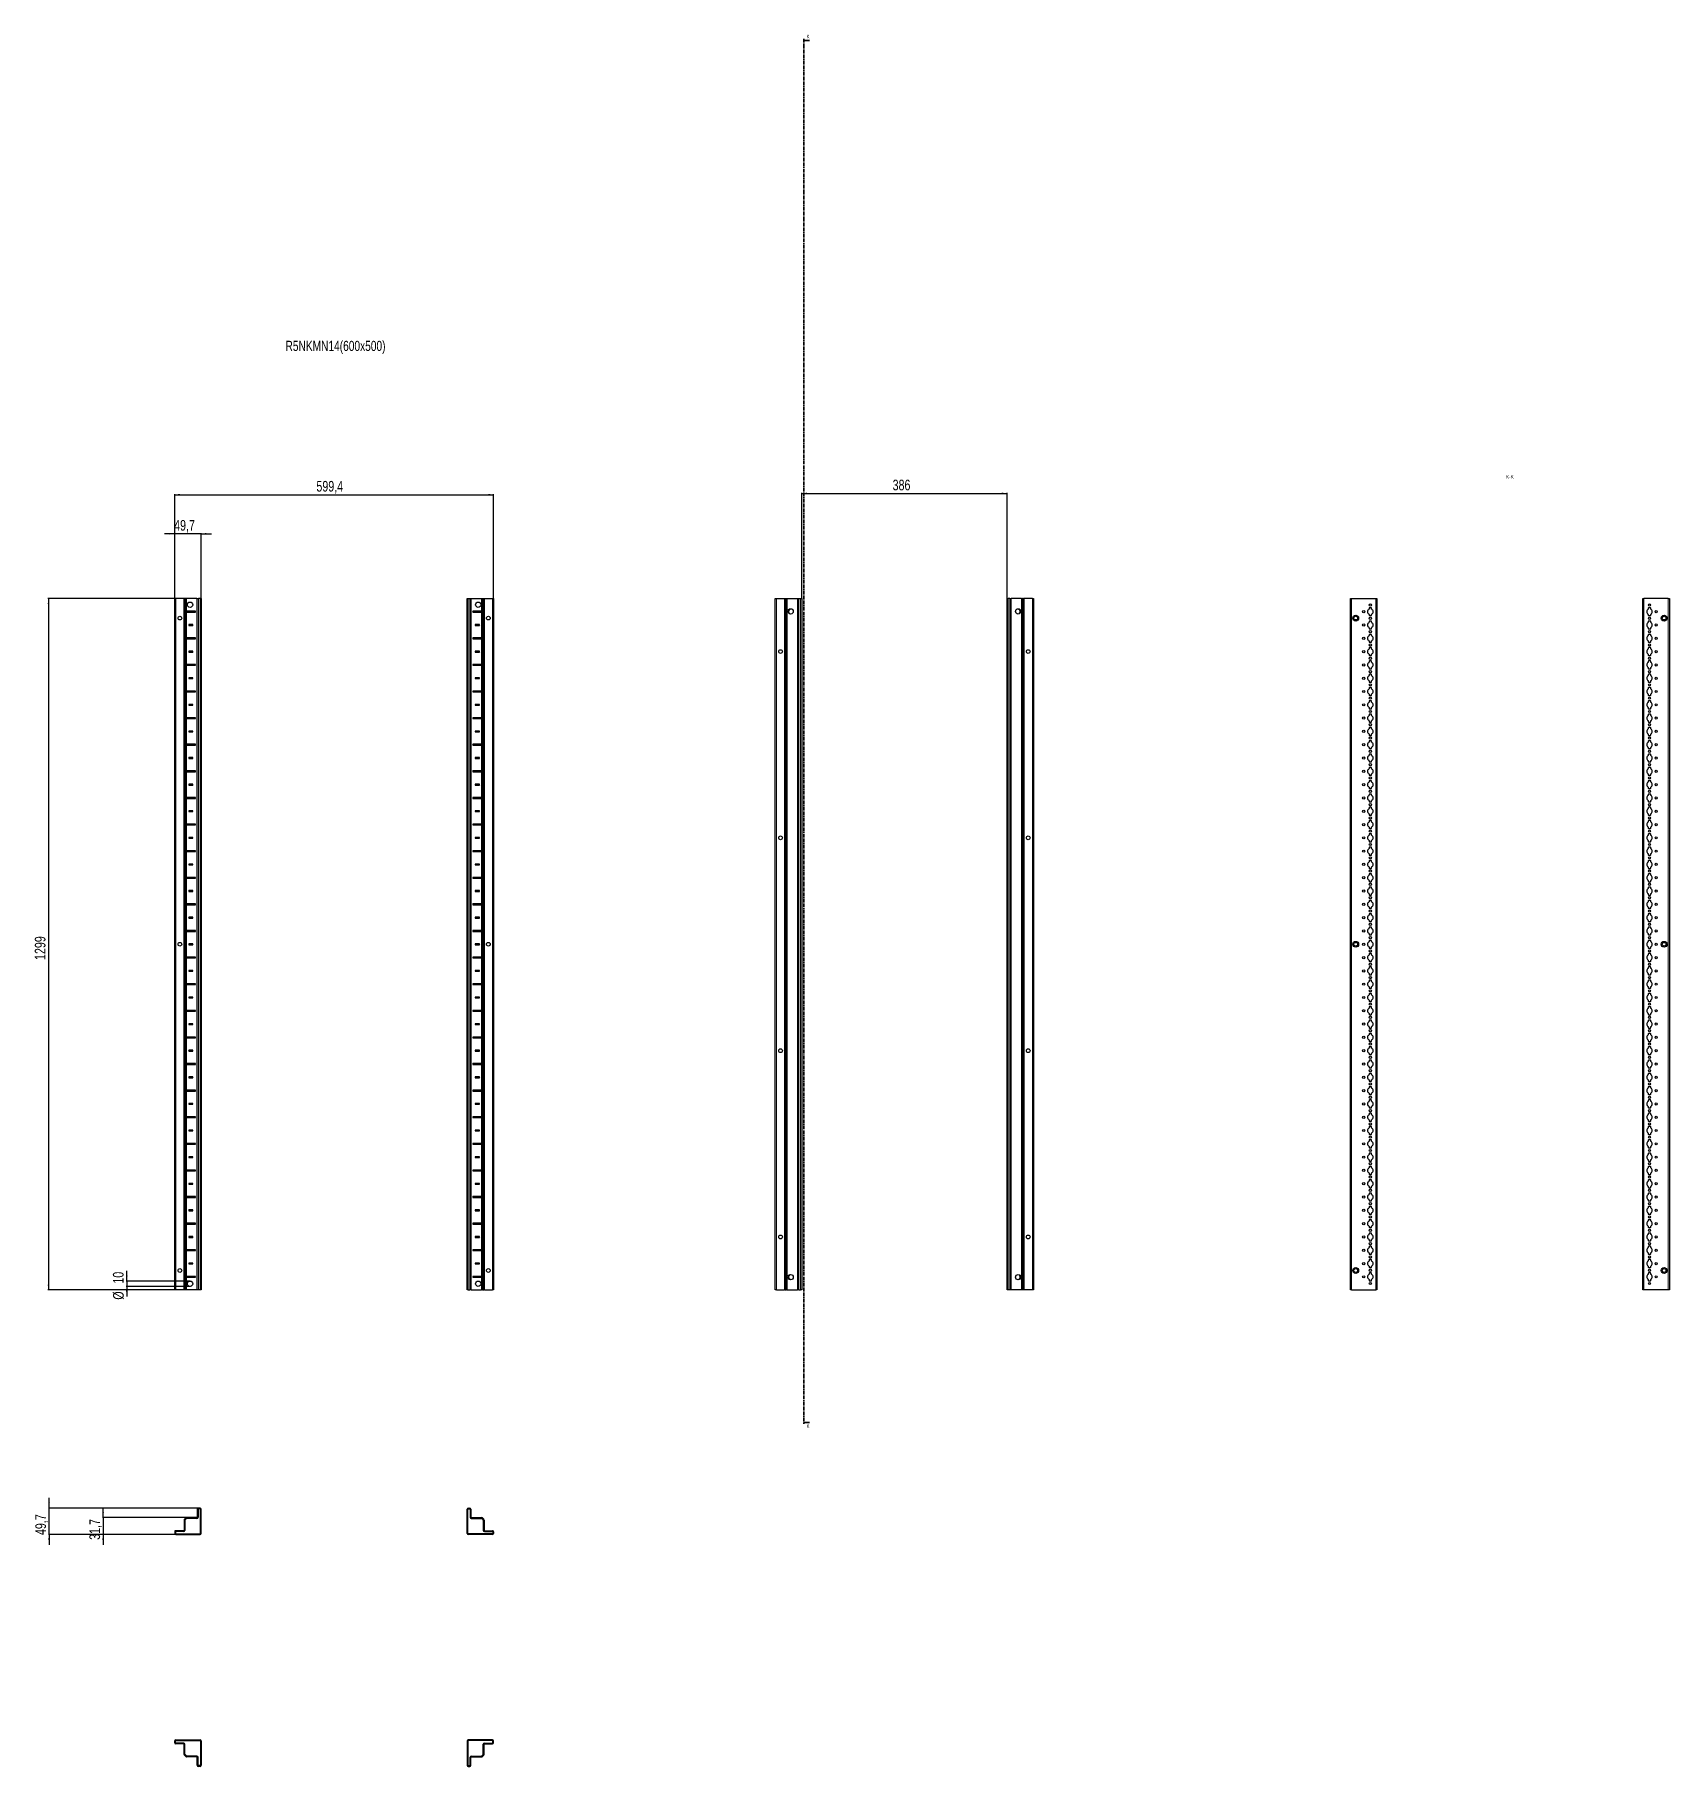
# Model space of a CAD drawing. Header units: millimetres. Extents: x -199 to 2873, y -1747 to 1507.
import ezdxf

# ---------------------------------------------------------------- set-up
doc = ezdxf.new("R2010")
doc.units = ezdxf.units.MM
doc.linetypes.add('CENTER', pattern=[10.16, 6.35, -1.27, 1.27, -1.27])
doc.layers.add('FORMAT', color=7, linetype='Continuous')
doc.styles.add('SLDTEXTSTYLE0', font='TXT', dxfattribs={"width": 0.75})
doc.dimstyles.new('SLDDIMSTYLE0', dxfattribs={"dimtxt": 20, "dimasz": 10, "dimexe": 0, "dimexo": 0.0625, "dimgap": 5, "dimtad": 2, "dimdec": 1, "dimrnd": 1e-09, "dimzin": 12, "dimdsep": 46, "dimtxsty": 'SLDTEXTSTYLE0', "dimsah": 1, "dimcen": 0.09, "dimadec": 0, "dimazin": 3, "dimtfac": 1, "dimtofl": 0, "dimtmove": 0, "dimatfit": 3, "dimfxl": 0, "dimfrac": 2, "dimtolj": 1, "dimtzin": 12, "dimarcsym": 0})
doc.dimstyles.new('SLDDIMSTYLE1', dxfattribs={"dimtxt": 20, "dimasz": 10, "dimexe": 0, "dimexo": 0.0625, "dimgap": 5, "dimtad": 2, "dimdec": 1, "dimrnd": 1e-09, "dimzin": 12, "dimdsep": 46, "dimtxsty": 'SLDTEXTSTYLE0', "dimsah": 1, "dimcen": 0.09, "dimadec": 0, "dimazin": 3, "dimtfac": 1, "dimtmove": 0, "dimatfit": 0, "dimfxl": 0, "dimfrac": 2, "dimtolj": 1, "dimtzin": 12, "dimarcsym": 0})

msp = doc.modelspace()

# ---------------------------------------------------------------- texts
at = {"color": 7, "linetype": 'Continuous', "char_height": 7, "attachment_point": 1, "style": 'SLDTEXTSTYLE0'}
for insert in [(1251.43, 1507.13), (1251.43, -1104.35)]:
    msp.add_mtext('K', dxfattribs=dict(at, insert=insert))
at = {"layer": 'FORMAT', "style": 'SLDTEXTSTYLE0'}
for s, insert, char_height, attachment_point in [('R5NKMN14(600x500)', (272.3, 931.72), 19.05, 1), ('K-K', (2573.55, 679.8), 7, 2)]:
    msp.add_mtext(s, dxfattribs=dict(at, insert=insert, char_height=char_height, attachment_point=attachment_point))

# ---------------------------------------------------------------- blocks, each defined once
blk = doc.blocks.new('_D')
at = {"layer": 'FORMAT'}
for p, q in [((86.4, 447.2), (-174.2, 447.2)), ((-173.2, 447.2), (-173.2, -851.8)), ((86.4, -851.8), (-174.2, -851.8))]:
    blk.add_line(p, q, dxfattribs=at)
for points in [[(-173.2, 447.2), (-174.7, 437.2), (-171.6, 437.2)], [(-173.2, -851.8), (-171.6, -841.8), (-174.7, -841.8)]]:
    blk.add_solid(points, dxfattribs=at)
at = {"layer": 'FORMAT', "insert": (-198.9, -231.8), "char_height": 20, "attachment_point": 1, "rotation": 90, "style": 'SLDTEXTSTYLE0'}
blk.add_mtext('1299', dxfattribs=at)
blk = doc.blocks.new('_D_1')
at = {"layer": 'FORMAT'}
for p, q in [((64, 447.2), (64, 643.6)), ((64, 642.6), (663.4, 642.6)), ((663.4, 447.2), (663.4, 643.6))]:
    blk.add_line(p, q, dxfattribs=at)
for points in [[(64, 642.6), (74, 641.1), (74, 644.2)], [(663.4, 642.6), (653.4, 644.2), (653.4, 641.1)]]:
    blk.add_solid(points, dxfattribs=at)
at = {"layer": 'FORMAT', "insert": (330.4, 668.4), "char_height": 20, "attachment_point": 1, "style": 'SLDTEXTSTYLE0'}
blk.add_mtext('599,4', dxfattribs=at)
blk = doc.blocks.new('_D_2')
at = {"layer": 'FORMAT'}
for p, q in [((64, 569.2), (44.7, 569.2)), ((64, 447.2), (64, 570.2)), ((113.7, 569.2), (64, 569.2)), ((113.7, 447.2), (113.7, 570.2)), ((113.7, 569.2), (132.9, 569.2))]:
    blk.add_line(p, q, dxfattribs=at)
for points in [[(64, 569.2), (54, 570.7), (54, 567.7)], [(113.7, 569.2), (123.7, 567.7), (123.7, 570.7)]]:
    blk.add_solid(points, dxfattribs=at)
at = {"layer": 'FORMAT', "insert": (63, 595), "char_height": 20, "attachment_point": 1, "style": 'SLDTEXTSTYLE0'}
blk.add_mtext('49,7', dxfattribs=at)
blk = doc.blocks.new('_D_3')
at = {"layer": 'FORMAT'}
for p, q in [((92.8, -835.3), (-27, -835.3)), ((92.8, -845.3), (-27, -845.3)), ((-26, -835.3), (-26, -816.1)), ((-26, -835.3), (-26, -845.3)), ((-26, -845.3), (-26, -864.5))]:
    blk.add_line(p, q, dxfattribs=at)
for points in [[(-26, -835.3), (-24.5, -825.3), (-27.6, -825.3)], [(-26, -845.3), (-27.6, -855.3), (-24.5, -855.3)]]:
    blk.add_solid(points, dxfattribs=at)
at = {"layer": 'FORMAT', "char_height": 20, "attachment_point": 1, "rotation": 90, "style": 'SLDTEXTSTYLE0'}
for s, insert in [('10', (-52.1, -840)), ('%%c', (-51.8, -870.2))]:
    blk.add_mtext(s, dxfattribs=dict(at, insert=insert))
blk = doc.blocks.new('_D_4')
at = {"layer": 'FORMAT'}
for p, q in [((1242.6, 447.2), (1242.6, 646)), ((1242.6, 645), (1628.6, 645)), ((1628.6, 447.2), (1628.6, 646))]:
    blk.add_line(p, q, dxfattribs=at)
for points in [[(1242.6, 645), (1252.6, 643.5), (1252.6, 646.5)], [(1628.6, 645), (1618.6, 646.5), (1618.6, 643.5)]]:
    blk.add_solid(points, dxfattribs=at)
at = {"layer": 'FORMAT', "insert": (1413.4, 670.8), "char_height": 20, "attachment_point": 1, "style": 'SLDTEXTSTYLE0'}
blk.add_mtext('386', dxfattribs=at)
blk = doc.blocks.new('_D_5')
at = {"layer": 'FORMAT'}
for p, q in [((108.5, -1261.8), (-173.2, -1261.8)), ((-172.2, -1261.8), (-172.2, -1242.5)), ((-172.2, -1311.5), (-172.2, -1261.8)), ((66, -1311.5), (-173.2, -1311.5)), ((-172.2, -1311.5), (-172.2, -1330.7))]:
    blk.add_line(p, q, dxfattribs=at)
for points in [[(-172.2, -1261.8), (-170.6, -1251.8), (-173.7, -1251.8)], [(-172.2, -1311.5), (-173.7, -1321.5), (-170.6, -1321.5)]]:
    blk.add_solid(points, dxfattribs=at)
at = {"layer": 'FORMAT', "insert": (-197.9, -1312.5), "char_height": 20, "attachment_point": 1, "rotation": 90, "style": 'SLDTEXTSTYLE0'}
blk.add_mtext('49,7', dxfattribs=at)
blk = doc.blocks.new('_D_6')
at = {"layer": 'FORMAT'}
for p, q in [((-70.5, -1279.8), (-70.5, -1260.5)), ((86.4, -1279.8), (-71.5, -1279.8)), ((-70.5, -1279.8), (-70.5, -1311.5)), ((66, -1311.5), (-71.5, -1311.5)), ((-70.5, -1311.5), (-70.5, -1330.7))]:
    blk.add_line(p, q, dxfattribs=at)
for points in [[(-70.5, -1279.8), (-69, -1269.8), (-72.1, -1269.8)], [(-70.5, -1311.5), (-72.1, -1321.5), (-69, -1321.5)]]:
    blk.add_solid(points, dxfattribs=at)
at = {"layer": 'FORMAT', "insert": (-96.3, -1321.5), "char_height": 20, "attachment_point": 1, "rotation": 90, "style": 'SLDTEXTSTYLE0'}
blk.add_mtext('31,7', dxfattribs=at)

# ---------------------------------------------------------------- dimensions: what is measured, and where the dimension line sits
at = {"layer": 'FORMAT'}
for base, p1, p2, angle, dimstyle, picture, middle in [((663.38, 642.62), (63.98, 447.21), (663.38, 447.21), 0, 'SLDDIMSTYLE0', '_D_1', (363.68, 642.62)), ((1628.55, 645), (1242.55, 447.21), (1628.55, 447.21), 0, 'SLDDIMSTYLE0', '_D_4', (1435.55, 645)), ((-173.15, -851.79), (86.42, 447.21), (86.42, -851.79), 90, 'SLDDIMSTYLE0', '_D', (-173.15, -202.29)), ((-172.17, -1261.77), (65.98, -1311.47), (108.48, -1261.77), 90, 'SLDDIMSTYLE1', '_D_5', (-172.17, -1286.62)), ((-70.54, -1311.47), (86.42, -1279.77), (65.98, -1311.47), 90, 'SLDDIMSTYLE1', '_D_6', (-70.54, -1295.62))]:
    dim = msp.add_linear_dim(base=base, p1=p1, p2=p2, angle=angle, dimstyle=dimstyle, dxfattribs=at)
    dim.commit()
    dim.dimension.update_dxf_attribs({"geometry": picture, "text_midpoint": middle, "dimtype": 160})
dim = msp.add_linear_dim(base=(63.98, 569.21), p1=(113.68, 447.21), p2=(63.98, 447.21), dimstyle='SLDDIMSTYLE1', dxfattribs=at)
dim.commit()
dim.dimension.update_dxf_attribs({"geometry": '_D_2', "text_midpoint": (88.83, 569.21), "dimtype": 160})
dim = msp.add_linear_dim(base=(-26.02, -845.29), p1=(92.83, -835.29), p2=(92.83, -845.29), angle=90, text='%%c<>', dimstyle='SLDDIMSTYLE1', dxfattribs=at)
dim.commit()
dim.dimension.update_dxf_attribs({"geometry": '_D_3', "text_midpoint": (-26.02, -840.29), "dimtype": 160})

# ---------------------------------------------------------------- linework, layer by layer
at = {"color": 7, "linetype": 'CENTER', "lineweight": 35}
msp.add_line((1246.28, 1499.09), (1246.28, -1103.67), dxfattribs=at)
at = {"color": 7, "linetype": 'Continuous', "lineweight": 35}
for p, q in [((1256.92, 1496.09), (1246.28, 1496.09)), ((1256.92, -1100.67), (1246.28, -1100.67))]:
    msp.add_line(p, q, dxfattribs=at)
at = {"color": 7, "linetype": 'Continuous', "lineweight": 25}
for p, q in [((63.98, -851.79), (63.98, 447.21)), ((63.98, 447.21), (65.98, 447.21)), ((81.33, 447.21), (65.98, 447.21)), ((81.33, 447.21), (81.98, 447.21)), ((81.98, -851.79), (81.98, 447.21)), ((81.98, 447.21), (82.56, 447.21)), ((83.77, 447.21), (82.56, 447.21)), ((83.77, -851.79), (83.77, 447.21)), ((83.8, 447.21), (83.77, 447.21)), ((83.8, -851.79), (83.8, 447.21)), ((85.01, 447.21), (83.8, 447.21)), ((85.01, 447.21), (86.42, 447.21)), ((85.93, 423.35), (85.93, 422.06)), ((86.58, 422.71), (85.93, 423.35)), ((105.83, 447.21), (86.42, 447.21)), ((102.83, 423.46), (86.42, 423.46)), ((102.08, 422.71), (102.83, 423.46)), ((102.83, 421.96), (102.83, 423.46)), ((105.83, 447.21), (106.48, 447.21)), ((106.48, -851.79), (106.48, 447.21)), ((106.48, 447.21), (108.48, 447.21)), ((111.68, 447.21), (108.48, 447.21)), ((111.68, 447.21), (113.68, 447.21)), ((113.68, 447.21), (113.68, -851.79)), ((613.68, -851.79), (613.68, 447.21)), ((613.68, 447.21), (615.68, 447.21)), ((615.68, 447.21), (618.88, 447.21)), ((618.88, 447.21), (620.88, 447.21)), ((620.88, 447.21), (620.88, -851.79)), ((620.88, 447.21), (621.53, 447.21)), ((621.53, 447.21), (640.93, 447.21)), ((640.93, 423.46), (624.53, 423.46)), ((624.53, 423.46), (624.53, 421.96)), ((625.28, 422.71), (624.53, 423.46)), ((640.78, 422.71), (641.42, 423.35)), ((640.93, 447.21), (642.34, 447.21)), ((641.42, 422.06), (641.42, 423.35)), ((642.34, 447.21), (643.55, 447.21)), ((643.55, 447.21), (643.55, -851.79)), ((643.55, 447.21), (643.58, 447.21)), ((643.58, 447.21), (643.58, -851.79)), ((643.58, 447.21), (644.79, 447.21)), ((644.79, 447.21), (645.38, 447.21)), ((645.38, 447.21), (645.38, -851.79)), ((645.38, 447.21), (646.03, 447.21)), ((646.03, 447.21), (661.38, 447.21)), ((661.38, 447.21), (663.38, 447.21)), ((663.38, 447.21), (663.38, -851.79)), ((1192.85, -851.79), (1192.85, 447.21)), ((1192.85, 447.21), (1194.85, 447.21)), ((1194.85, 447.21), (1210.2, 447.21)), ((1210.2, 447.21), (1210.85, 447.21)), ((1210.85, 423.46), (1210.85, 447.21)), ((1210.85, 447.21), (1211.44, 447.21)), ((1210.91, 423.35), (1210.85, 423.46)), ((1210.85, 423.46), (1210.85, 421.96)), ((1210.91, 422.06), (1210.91, 423.35)), ((1211.44, 447.21), (1212.64, 447.21)), ((1212.64, 447.21), (1212.64, -851.79)), ((1212.64, 447.21), (1212.68, 447.21)), ((1212.68, 447.21), (1212.68, -851.79)), ((1212.68, 447.21), (1213.88, 447.21)), ((1213.88, 447.21), (1215.3, 447.21)), ((1215.3, 447.21), (1234.7, 447.21)), ((1220.9, 427.73), (1220.9, 428.14)), ((1234.7, 447.21), (1235.35, 447.21)), ((1235.35, -851.79), (1235.35, 447.21)), ((1235.35, 447.21), (1237.35, 447.21)), ((1237.35, 447.21), (1240.55, 447.21)), ((1240.55, 447.21), (1242.55, 447.21)), ((1242.55, 447.21), (1242.55, -851.79)), ((1628.55, -851.79), (1628.55, 447.21)), ((1628.55, 447.21), (1630.55, 447.21)), ((1633.75, 447.21), (1630.55, 447.21)), ((1633.75, 447.21), (1635.75, 447.21)), ((1635.75, 447.21), (1635.75, -851.79)), ((1635.75, 447.21), (1636.4, 447.21)), ((1655.8, 447.21), (1636.4, 447.21)), ((1650.2, 428.14), (1650.2, 427.73)), ((1655.8, 447.21), (1657.22, 447.21)), ((1658.42, 447.21), (1657.22, 447.21)), ((1658.42, -851.79), (1658.42, 447.21)), ((1658.46, 447.21), (1658.42, 447.21)), ((1658.46, -851.79), (1658.46, 447.21)), ((1659.67, 447.21), (1658.46, 447.21)), ((1659.67, 447.21), (1660.25, 447.21)), ((1660.25, 423.46), (1660.19, 423.35)), ((1660.19, 423.35), (1660.19, 422.06)), ((1660.25, 447.21), (1660.25, 423.46)), ((1660.25, 447.21), (1660.9, 447.21)), ((1660.25, 421.96), (1660.25, 423.46)), ((1676.25, 447.21), (1660.9, 447.21)), ((1676.25, 447.21), (1678.25, 447.21)), ((1678.25, 447.21), (1678.25, -851.79)), ((2273.92, -851.79), (2273.92, 447.21)), ((2273.92, 447.21), (2275.92, 447.21)), ((2275.92, 447.21), (2321.62, 447.21)), ((2308.97, 429.61), (2308.97, 427.73)), ((2313.07, 430.11), (2309.47, 430.11)), ((2313.57, 427.73), (2313.57, 429.61)), ((2321.62, 447.21), (2323.62, 447.21)), ((2323.62, 447.21), (2323.62, -851.79)), ((2823.62, -851.79), (2823.62, 447.21)), ((2823.62, 447.21), (2825.62, 447.21)), ((2871.32, 447.21), (2825.62, 447.21)), ((2833.67, 429.61), (2833.67, 427.73)), ((2837.77, 430.11), (2834.17, 430.11)), ((2838.27, 427.73), (2838.27, 429.61)), ((2871.32, 447.21), (2873.32, 447.21)), ((2873.32, 447.21), (2873.32, -851.79)), ((86.58, 422.71), (85.93, 422.06)), ((86.42, 421.96), (102.83, 421.96)), ((102.08, 422.71), (86.58, 422.71)), ((98.33, 398.46), (90.33, 398.46)), ((90.33, 398.46), (90.33, 396.96)), ((91.08, 397.71), (90.33, 398.46)), ((91.08, 397.71), (90.33, 396.96)), ((90.33, 396.96), (98.33, 396.96)), ((97.58, 397.71), (91.08, 397.71)), ((97.58, 397.71), (98.33, 398.46)), ((97.58, 397.71), (98.33, 396.96)), ((98.33, 396.96), (98.33, 398.46)), ((102.08, 422.71), (102.83, 421.96)), ((625.28, 422.71), (624.53, 421.96)), ((624.53, 421.96), (640.93, 421.96)), ((625.28, 422.71), (640.78, 422.71)), ((637.03, 398.46), (629.03, 398.46)), ((629.03, 398.46), (629.03, 396.96)), ((629.78, 397.71), (629.03, 398.46)), ((629.78, 397.71), (629.03, 396.96)), ((629.03, 396.96), (637.03, 396.96)), ((629.78, 397.71), (636.28, 397.71)), ((636.28, 397.71), (637.03, 398.46)), ((636.28, 397.71), (637.03, 396.96)), ((637.03, 396.96), (637.03, 398.46)), ((640.78, 422.71), (641.42, 422.06)), ((1210.85, 421.96), (1210.91, 422.06)), ((1210.85, 373.46), (1210.85, 421.96)), ((1660.19, 422.06), (1660.25, 421.96)), ((1660.25, 421.96), (1660.25, 373.46)), ((2308.97, 417.68), (2308.97, 415.81)), ((2308.97, 404.61), (2308.97, 402.73)), ((2308.97, 392.68), (2308.97, 390.81)), ((2309.47, 415.31), (2313.07, 415.31)), ((2313.07, 405.11), (2309.47, 405.11)), ((2313.57, 415.81), (2313.57, 417.68)), ((2313.57, 402.73), (2313.57, 404.61)), ((2313.57, 390.81), (2313.57, 392.68)), ((2833.67, 417.68), (2833.67, 415.81)), ((2833.67, 404.61), (2833.67, 402.73)), ((2833.67, 392.68), (2833.67, 390.81)), ((2834.17, 415.31), (2837.77, 415.31)), ((2837.77, 405.11), (2834.17, 405.11)), ((2838.27, 415.81), (2838.27, 417.68)), ((2838.27, 402.73), (2838.27, 404.61)), ((2838.27, 390.81), (2838.27, 392.68)), ((85.93, 373.35), (85.93, 372.06)), ((86.58, 372.71), (85.93, 373.35)), ((86.58, 372.71), (85.93, 372.06)), ((102.83, 373.46), (86.42, 373.46)), ((86.42, 371.96), (102.83, 371.96)), ((102.08, 372.71), (86.58, 372.71)), ((102.08, 372.71), (102.83, 373.46)), ((102.08, 372.71), (102.83, 371.96)), ((102.83, 371.96), (102.83, 373.46)), ((640.93, 373.46), (624.53, 373.46)), ((624.53, 373.46), (624.53, 371.96)), ((625.28, 372.71), (624.53, 373.46)), ((625.28, 372.71), (624.53, 371.96)), ((624.53, 371.96), (640.93, 371.96)), ((625.28, 372.71), (640.78, 372.71)), ((640.78, 372.71), (641.42, 373.35)), ((640.78, 372.71), (641.42, 372.06)), ((641.42, 372.06), (641.42, 373.35)), ((1210.91, 373.35), (1210.85, 373.46)), ((1210.85, 373.46), (1210.85, 371.96)), ((1210.85, 371.96), (1210.91, 372.06)), ((1210.85, 323.46), (1210.85, 371.96)), ((1210.91, 372.06), (1210.91, 373.35)), ((1660.25, 373.46), (1660.19, 373.35)), ((1660.19, 373.35), (1660.19, 372.06)), ((1660.19, 372.06), (1660.25, 371.96)), ((1660.25, 371.96), (1660.25, 373.46)), ((1660.25, 371.96), (1660.25, 323.46)), ((2308.97, 379.61), (2308.97, 377.73)), ((2308.97, 367.68), (2308.97, 365.81)), ((2309.47, 390.31), (2313.07, 390.31)), ((2313.07, 380.11), (2309.47, 380.11)), ((2309.47, 365.31), (2313.07, 365.31)), ((2313.57, 377.73), (2313.57, 379.61)), ((2313.57, 365.81), (2313.57, 367.68)), ((2833.67, 379.61), (2833.67, 377.73)), ((2833.67, 367.68), (2833.67, 365.81)), ((2834.17, 390.31), (2837.77, 390.31)), ((2837.77, 380.11), (2834.17, 380.11)), ((2834.17, 365.31), (2837.77, 365.31)), ((2838.27, 377.73), (2838.27, 379.61)), ((2838.27, 365.81), (2838.27, 367.68)), ((98.33, 348.46), (90.33, 348.46)), ((90.33, 348.46), (90.33, 346.96)), ((91.08, 347.71), (90.33, 348.46)), ((91.08, 347.71), (90.33, 346.96)), ((90.33, 346.96), (98.33, 346.96)), ((97.58, 347.71), (91.08, 347.71)), ((97.58, 347.71), (98.33, 348.46)), ((97.58, 347.71), (98.33, 346.96)), ((98.33, 346.96), (98.33, 348.46)), ((637.03, 348.46), (629.03, 348.46)), ((629.03, 348.46), (629.03, 346.96)), ((629.78, 347.71), (629.03, 348.46)), ((629.78, 347.71), (629.03, 346.96)), ((629.03, 346.96), (637.03, 346.96)), ((629.78, 347.71), (636.28, 347.71)), ((636.28, 347.71), (637.03, 348.46)), ((636.28, 347.71), (637.03, 346.96)), ((637.03, 346.96), (637.03, 348.46)), ((2308.97, 354.61), (2308.97, 352.73)), ((2308.97, 342.68), (2308.97, 340.81)), ((2308.97, 329.61), (2308.97, 327.73)), ((2313.07, 355.11), (2309.47, 355.11)), ((2309.47, 340.31), (2313.07, 340.31)), ((2313.07, 330.11), (2309.47, 330.11)), ((2313.57, 352.73), (2313.57, 354.61)), ((2313.57, 340.81), (2313.57, 342.68)), ((2313.57, 327.73), (2313.57, 329.61)), ((2833.67, 354.61), (2833.67, 352.73)), ((2833.67, 342.68), (2833.67, 340.81)), ((2833.67, 329.61), (2833.67, 327.73)), ((2837.77, 355.11), (2834.17, 355.11)), ((2834.17, 340.31), (2837.77, 340.31)), ((2837.77, 330.11), (2834.17, 330.11)), ((2838.27, 352.73), (2838.27, 354.61)), ((2838.27, 340.81), (2838.27, 342.68)), ((2838.27, 327.73), (2838.27, 329.61)), ((85.93, 323.35), (85.93, 322.06)), ((86.58, 322.71), (85.93, 323.35)), ((86.58, 322.71), (85.93, 322.06)), ((102.83, 323.46), (86.42, 323.46)), ((86.42, 321.96), (102.83, 321.96)), ((102.08, 322.71), (86.58, 322.71)), ((98.33, 298.46), (90.33, 298.46)), ((90.33, 298.46), (90.33, 296.96)), ((91.08, 297.71), (90.33, 298.46)), ((91.08, 297.71), (90.33, 296.96)), ((90.33, 296.96), (98.33, 296.96)), ((97.58, 297.71), (91.08, 297.71)), ((97.58, 297.71), (98.33, 298.46)), ((97.58, 297.71), (98.33, 296.96)), ((98.33, 296.96), (98.33, 298.46)), ((102.08, 322.71), (102.83, 323.46)), ((102.08, 322.71), (102.83, 321.96)), ((102.83, 321.96), (102.83, 323.46)), ((640.93, 323.46), (624.53, 323.46)), ((624.53, 323.46), (624.53, 321.96)), ((625.28, 322.71), (624.53, 323.46)), ((625.28, 322.71), (624.53, 321.96)), ((624.53, 321.96), (640.93, 321.96)), ((625.28, 322.71), (640.78, 322.71)), ((637.03, 298.46), (629.03, 298.46)), ((629.03, 298.46), (629.03, 296.96)), ((629.78, 297.71), (629.03, 298.46)), ((629.78, 297.71), (629.03, 296.96)), ((629.03, 296.96), (637.03, 296.96)), ((629.78, 297.71), (636.28, 297.71)), ((636.28, 297.71), (637.03, 298.46)), ((636.28, 297.71), (637.03, 296.96)), ((637.03, 296.96), (637.03, 298.46)), ((640.78, 322.71), (641.42, 323.35)), ((640.78, 322.71), (641.42, 322.06)), ((641.42, 322.06), (641.42, 323.35)), ((1210.91, 323.35), (1210.85, 323.46)), ((1210.85, 323.46), (1210.85, 321.96)), ((1210.85, 321.96), (1210.91, 322.06)), ((1210.85, 273.46), (1210.85, 321.96)), ((1210.91, 322.06), (1210.91, 323.35)), ((1660.25, 323.46), (1660.19, 323.35)), ((1660.19, 323.35), (1660.19, 322.06)), ((1660.19, 322.06), (1660.25, 321.96)), ((1660.25, 321.96), (1660.25, 323.46)), ((1660.25, 321.96), (1660.25, 273.46)), ((2308.97, 317.68), (2308.97, 315.81)), ((2308.97, 304.61), (2308.97, 302.73)), ((2309.47, 315.31), (2313.07, 315.31)), ((2313.07, 305.11), (2309.47, 305.11)), ((2313.57, 315.81), (2313.57, 317.68)), ((2313.57, 302.73), (2313.57, 304.61)), ((2833.67, 317.68), (2833.67, 315.81)), ((2833.67, 304.61), (2833.67, 302.73)), ((2834.17, 315.31), (2837.77, 315.31)), ((2837.77, 305.11), (2834.17, 305.11)), ((2838.27, 315.81), (2838.27, 317.68)), ((2838.27, 302.73), (2838.27, 304.61)), ((85.93, 273.35), (85.93, 272.06)), ((86.58, 272.71), (85.93, 273.35)), ((86.58, 272.71), (85.93, 272.06)), ((102.83, 273.46), (86.42, 273.46)), ((86.42, 271.96), (102.83, 271.96)), ((102.08, 272.71), (86.58, 272.71)), ((102.08, 272.71), (102.83, 273.46)), ((102.08, 272.71), (102.83, 271.96)), ((102.83, 271.96), (102.83, 273.46)), ((640.93, 273.46), (624.53, 273.46)), ((624.53, 273.46), (624.53, 271.96)), ((625.28, 272.71), (624.53, 273.46)), ((625.28, 272.71), (624.53, 271.96)), ((624.53, 271.96), (640.93, 271.96)), ((625.28, 272.71), (640.78, 272.71)), ((640.78, 272.71), (641.42, 273.35)), ((640.78, 272.71), (641.42, 272.06)), ((641.42, 272.06), (641.42, 273.35)), ((1210.91, 273.35), (1210.85, 273.46)), ((1210.85, 273.46), (1210.85, 271.96)), ((1210.85, 271.96), (1210.91, 272.06)), ((1210.85, 223.46), (1210.85, 271.96)), ((1210.91, 272.06), (1210.91, 273.35)), ((1660.25, 273.46), (1660.19, 273.35)), ((1660.19, 273.35), (1660.19, 272.06)), ((1660.19, 272.06), (1660.25, 271.96)), ((1660.25, 271.96), (1660.25, 273.46)), ((1660.25, 271.96), (1660.25, 223.46)), ((2308.97, 292.68), (2308.97, 290.81)), ((2308.97, 279.61), (2308.97, 277.73)), ((2308.97, 267.68), (2308.97, 265.81)), ((2309.47, 290.31), (2313.07, 290.31)), ((2313.07, 280.11), (2309.47, 280.11)), ((2309.47, 265.31), (2313.07, 265.31)), ((2313.57, 290.81), (2313.57, 292.68)), ((2313.57, 277.73), (2313.57, 279.61)), ((2313.57, 265.81), (2313.57, 267.68)), ((2833.67, 292.68), (2833.67, 290.81)), ((2833.67, 279.61), (2833.67, 277.73)), ((2833.67, 267.68), (2833.67, 265.81)), ((2834.17, 290.31), (2837.77, 290.31)), ((2837.77, 280.11), (2834.17, 280.11)), ((2834.17, 265.31), (2837.77, 265.31)), ((2838.27, 290.81), (2838.27, 292.68)), ((2838.27, 277.73), (2838.27, 279.61)), ((2838.27, 265.81), (2838.27, 267.68)), ((98.33, 248.46), (90.33, 248.46)), ((90.33, 248.46), (90.33, 246.96)), ((91.08, 247.71), (90.33, 248.46)), ((91.08, 247.71), (90.33, 246.96)), ((90.33, 246.96), (98.33, 246.96)), ((97.58, 247.71), (91.08, 247.71)), ((97.58, 247.71), (98.33, 248.46)), ((97.58, 247.71), (98.33, 246.96)), ((98.33, 246.96), (98.33, 248.46)), ((637.03, 248.46), (629.03, 248.46)), ((629.03, 248.46), (629.03, 246.96)), ((629.78, 247.71), (629.03, 248.46)), ((629.78, 247.71), (629.03, 246.96)), ((629.03, 246.96), (637.03, 246.96)), ((629.78, 247.71), (636.28, 247.71)), ((636.28, 247.71), (637.03, 248.46)), ((636.28, 247.71), (637.03, 246.96)), ((637.03, 246.96), (637.03, 248.46)), ((2308.97, 254.61), (2308.97, 252.73)), ((2308.97, 242.68), (2308.97, 240.81)), ((2308.97, 229.61), (2308.97, 227.73)), ((2313.07, 255.11), (2309.47, 255.11)), ((2309.47, 240.31), (2313.07, 240.31)), ((2313.07, 230.11), (2309.47, 230.11)), ((2313.57, 252.73), (2313.57, 254.61)), ((2313.57, 240.81), (2313.57, 242.68)), ((2313.57, 227.73), (2313.57, 229.61)), ((2833.67, 254.61), (2833.67, 252.73)), ((2833.67, 242.68), (2833.67, 240.81)), ((2833.67, 229.61), (2833.67, 227.73)), ((2837.77, 255.11), (2834.17, 255.11)), ((2834.17, 240.31), (2837.77, 240.31)), ((2837.77, 230.11), (2834.17, 230.11)), ((2838.27, 252.73), (2838.27, 254.61)), ((2838.27, 240.81), (2838.27, 242.68)), ((2838.27, 227.73), (2838.27, 229.61)), ((85.93, 223.35), (85.93, 222.06)), ((86.58, 222.71), (85.93, 223.35)), ((86.58, 222.71), (85.93, 222.06)), ((102.83, 223.46), (86.42, 223.46)), ((86.42, 221.96), (102.83, 221.96)), ((102.08, 222.71), (86.58, 222.71)), ((98.33, 198.46), (90.33, 198.46)), ((90.33, 198.46), (90.33, 196.96)), ((91.08, 197.71), (90.33, 198.46)), ((91.08, 197.71), (90.33, 196.96)), ((90.33, 196.96), (98.33, 196.96)), ((97.58, 197.71), (91.08, 197.71)), ((97.58, 197.71), (98.33, 198.46)), ((97.58, 197.71), (98.33, 196.96)), ((98.33, 196.96), (98.33, 198.46)), ((102.08, 222.71), (102.83, 223.46)), ((102.08, 222.71), (102.83, 221.96)), ((102.83, 221.96), (102.83, 223.46)), ((640.93, 223.46), (624.53, 223.46)), ((624.53, 223.46), (624.53, 221.96)), ((625.28, 222.71), (624.53, 223.46)), ((625.28, 222.71), (624.53, 221.96)), ((624.53, 221.96), (640.93, 221.96)), ((625.28, 222.71), (640.78, 222.71)), ((637.03, 198.46), (629.03, 198.46)), ((629.03, 198.46), (629.03, 196.96)), ((629.78, 197.71), (629.03, 198.46)), ((629.78, 197.71), (629.03, 196.96)), ((629.03, 196.96), (637.03, 196.96)), ((629.78, 197.71), (636.28, 197.71)), ((636.28, 197.71), (637.03, 198.46)), ((636.28, 197.71), (637.03, 196.96)), ((637.03, 196.96), (637.03, 198.46)), ((640.78, 222.71), (641.42, 223.35)), ((640.78, 222.71), (641.42, 222.06)), ((641.42, 222.06), (641.42, 223.35)), ((1210.91, 223.35), (1210.85, 223.46)), ((1210.85, 223.46), (1210.85, 221.96)), ((1210.85, 221.96), (1210.91, 222.06)), ((1210.85, 173.46), (1210.85, 221.96)), ((1210.91, 222.06), (1210.91, 223.35)), ((1660.25, 223.46), (1660.19, 223.35)), ((1660.19, 223.35), (1660.19, 222.06)), ((1660.19, 222.06), (1660.25, 221.96)), ((1660.25, 221.96), (1660.25, 223.46)), ((1660.25, 221.96), (1660.25, 173.46)), ((2308.97, 217.68), (2308.97, 215.81)), ((2308.97, 204.61), (2308.97, 202.73)), ((2309.47, 215.31), (2313.07, 215.31)), ((2313.07, 205.11), (2309.47, 205.11)), ((2313.57, 215.81), (2313.57, 217.68)), ((2313.57, 202.73), (2313.57, 204.61)), ((2833.67, 217.68), (2833.67, 215.81)), ((2833.67, 204.61), (2833.67, 202.73)), ((2834.17, 215.31), (2837.77, 215.31)), ((2837.77, 205.11), (2834.17, 205.11)), ((2838.27, 215.81), (2838.27, 217.68)), ((2838.27, 202.73), (2838.27, 204.61)), ((85.93, 173.35), (85.93, 172.06)), ((86.58, 172.71), (85.93, 173.35)), ((86.58, 172.71), (85.93, 172.06)), ((102.83, 173.46), (86.42, 173.46)), ((86.42, 171.96), (102.83, 171.96)), ((102.08, 172.71), (86.58, 172.71)), ((102.08, 172.71), (102.83, 173.46)), ((102.08, 172.71), (102.83, 171.96)), ((102.83, 171.96), (102.83, 173.46)), ((640.93, 173.46), (624.53, 173.46)), ((624.53, 173.46), (624.53, 171.96)), ((625.28, 172.71), (624.53, 173.46)), ((625.28, 172.71), (624.53, 171.96)), ((624.53, 171.96), (640.93, 171.96)), ((625.28, 172.71), (640.78, 172.71)), ((640.78, 172.71), (641.42, 173.35)), ((640.78, 172.71), (641.42, 172.06)), ((641.42, 172.06), (641.42, 173.35)), ((1210.91, 173.35), (1210.85, 173.46)), ((1210.85, 173.46), (1210.85, 171.96)), ((1210.85, 171.96), (1210.91, 172.06)), ((1210.85, 123.46), (1210.85, 171.96)), ((1210.91, 172.06), (1210.91, 173.35)), ((1660.25, 173.46), (1660.19, 173.35)), ((1660.19, 173.35), (1660.19, 172.06)), ((1660.19, 172.06), (1660.25, 171.96)), ((1660.25, 171.96), (1660.25, 173.46)), ((1660.25, 171.96), (1660.25, 123.46)), ((2308.97, 192.68), (2308.97, 190.81)), ((2308.97, 179.61), (2308.97, 177.73)), ((2308.97, 167.68), (2308.97, 165.81)), ((2309.47, 190.31), (2313.07, 190.31)), ((2313.07, 180.11), (2309.47, 180.11)), ((2309.47, 165.31), (2313.07, 165.31)), ((2313.57, 190.81), (2313.57, 192.68)), ((2313.57, 177.73), (2313.57, 179.61)), ((2313.57, 165.81), (2313.57, 167.68)), ((2833.67, 192.68), (2833.67, 190.81)), ((2833.67, 179.61), (2833.67, 177.73)), ((2833.67, 167.68), (2833.67, 165.81)), ((2834.17, 190.31), (2837.77, 190.31)), ((2837.77, 180.11), (2834.17, 180.11)), ((2834.17, 165.31), (2837.77, 165.31)), ((2838.27, 190.81), (2838.27, 192.68)), ((2838.27, 177.73), (2838.27, 179.61)), ((2838.27, 165.81), (2838.27, 167.68)), ((98.33, 148.46), (90.33, 148.46)), ((90.33, 148.46), (90.33, 146.96)), ((91.08, 147.71), (90.33, 148.46)), ((91.08, 147.71), (90.33, 146.96)), ((90.33, 146.96), (98.33, 146.96)), ((97.58, 147.71), (91.08, 147.71)), ((97.58, 147.71), (98.33, 148.46)), ((97.58, 147.71), (98.33, 146.96)), ((98.33, 146.96), (98.33, 148.46)), ((637.03, 148.46), (629.03, 148.46)), ((629.03, 148.46), (629.03, 146.96)), ((629.78, 147.71), (629.03, 148.46)), ((629.78, 147.71), (629.03, 146.96)), ((629.03, 146.96), (637.03, 146.96)), ((629.78, 147.71), (636.28, 147.71)), ((636.28, 147.71), (637.03, 148.46)), ((636.28, 147.71), (637.03, 146.96)), ((637.03, 146.96), (637.03, 148.46)), ((2308.97, 154.61), (2308.97, 152.73)), ((2308.97, 142.68), (2308.97, 140.81)), ((2313.07, 155.11), (2309.47, 155.11)), ((2309.47, 140.31), (2313.07, 140.31)), ((2313.57, 152.73), (2313.57, 154.61)), ((2313.57, 140.81), (2313.57, 142.68)), ((2833.67, 154.61), (2833.67, 152.73)), ((2833.67, 142.68), (2833.67, 140.81)), ((2837.77, 155.11), (2834.17, 155.11)), ((2834.17, 140.31), (2837.77, 140.31)), ((2838.27, 152.73), (2838.27, 154.61)), ((2838.27, 140.81), (2838.27, 142.68)), ((85.93, 123.35), (85.93, 122.06)), ((86.58, 122.71), (85.93, 123.35)), ((86.58, 122.71), (85.93, 122.06)), ((102.83, 123.46), (86.42, 123.46)), ((86.42, 121.96), (102.83, 121.96)), ((102.08, 122.71), (86.58, 122.71)), ((98.33, 98.46), (90.33, 98.46)), ((90.33, 98.46), (90.33, 96.96)), ((91.08, 97.71), (90.33, 98.46)), ((91.08, 97.71), (90.33, 96.96)), ((97.58, 97.71), (91.08, 97.71)), ((97.58, 97.71), (98.33, 98.46)), ((97.58, 97.71), (98.33, 96.96)), ((98.33, 96.96), (98.33, 98.46)), ((102.08, 122.71), (102.83, 123.46)), ((102.08, 122.71), (102.83, 121.96)), ((102.83, 121.96), (102.83, 123.46)), ((640.93, 123.46), (624.53, 123.46)), ((624.53, 123.46), (624.53, 121.96)), ((625.28, 122.71), (624.53, 123.46)), ((625.28, 122.71), (624.53, 121.96)), ((624.53, 121.96), (640.93, 121.96)), ((625.28, 122.71), (640.78, 122.71)), ((637.03, 98.46), (629.03, 98.46)), ((629.03, 98.46), (629.03, 96.96)), ((629.78, 97.71), (629.03, 98.46)), ((629.78, 97.71), (629.03, 96.96)), ((629.78, 97.71), (636.28, 97.71)), ((636.28, 97.71), (637.03, 98.46)), ((636.28, 97.71), (637.03, 96.96)), ((637.03, 96.96), (637.03, 98.46)), ((640.78, 122.71), (641.42, 123.35)), ((640.78, 122.71), (641.42, 122.06)), ((641.42, 122.06), (641.42, 123.35)), ((1210.91, 123.35), (1210.85, 123.46)), ((1210.85, 123.46), (1210.85, 121.96)), ((1210.85, 121.96), (1210.91, 122.06)), ((1210.85, 73.46), (1210.85, 121.96)), ((1210.91, 122.06), (1210.91, 123.35)), ((1660.25, 123.46), (1660.19, 123.35)), ((1660.19, 123.35), (1660.19, 122.06)), ((1660.19, 122.06), (1660.25, 121.96)), ((1660.25, 121.96), (1660.25, 123.46)), ((1660.25, 121.96), (1660.25, 73.46)), ((2308.97, 129.61), (2308.97, 127.73)), ((2308.97, 117.68), (2308.97, 115.81)), ((2308.97, 104.61), (2308.97, 102.73)), ((2313.07, 130.11), (2309.47, 130.11)), ((2309.47, 115.31), (2313.07, 115.31)), ((2313.07, 105.11), (2309.47, 105.11)), ((2313.57, 127.73), (2313.57, 129.61)), ((2313.57, 115.81), (2313.57, 117.68)), ((2313.57, 102.73), (2313.57, 104.61)), ((2833.67, 129.61), (2833.67, 127.73)), ((2833.67, 117.68), (2833.67, 115.81)), ((2833.67, 104.61), (2833.67, 102.73)), ((2837.77, 130.11), (2834.17, 130.11)), ((2834.17, 115.31), (2837.77, 115.31)), ((2837.77, 105.11), (2834.17, 105.11)), ((2838.27, 127.73), (2838.27, 129.61)), ((2838.27, 115.81), (2838.27, 117.68)), ((2838.27, 102.73), (2838.27, 104.61)), ((85.93, 73.35), (85.93, 72.06)), ((86.58, 72.71), (85.93, 73.35)), ((86.58, 72.71), (85.93, 72.06)), ((102.83, 73.46), (86.42, 73.46)), ((86.42, 71.96), (102.83, 71.96)), ((102.08, 72.71), (86.58, 72.71)), ((90.33, 96.96), (98.33, 96.96)), ((102.08, 72.71), (102.83, 73.46)), ((102.08, 72.71), (102.83, 71.96)), ((102.83, 71.96), (102.83, 73.46)), ((640.93, 73.46), (624.53, 73.46)), ((624.53, 73.46), (624.53, 71.96)), ((625.28, 72.71), (624.53, 73.46)), ((625.28, 72.71), (624.53, 71.96)), ((624.53, 71.96), (640.93, 71.96)), ((625.28, 72.71), (640.78, 72.71)), ((629.03, 96.96), (637.03, 96.96)), ((640.78, 72.71), (641.42, 73.35)), ((640.78, 72.71), (641.42, 72.06)), ((641.42, 72.06), (641.42, 73.35)), ((1210.91, 73.35), (1210.85, 73.46)), ((1210.85, 73.46), (1210.85, 71.96)), ((1210.85, 71.96), (1210.91, 72.06)), ((1210.85, 23.46), (1210.85, 71.96)), ((1210.91, 72.06), (1210.91, 73.35)), ((1660.25, 73.46), (1660.19, 73.35)), ((1660.19, 73.35), (1660.19, 72.06)), ((1660.19, 72.06), (1660.25, 71.96)), ((1660.25, 71.96), (1660.25, 73.46)), ((1660.25, 71.96), (1660.25, 23.46)), ((2308.97, 92.68), (2308.97, 90.81)), ((2308.97, 79.61), (2308.97, 77.73)), ((2308.97, 67.68), (2308.97, 65.81)), ((2309.47, 90.31), (2313.07, 90.31)), ((2313.07, 80.11), (2309.47, 80.11)), ((2309.47, 65.31), (2313.07, 65.31)), ((2313.57, 90.81), (2313.57, 92.68)), ((2313.57, 77.73), (2313.57, 79.61)), ((2313.57, 65.81), (2313.57, 67.68)), ((2833.67, 92.68), (2833.67, 90.81)), ((2833.67, 79.61), (2833.67, 77.73)), ((2833.67, 67.68), (2833.67, 65.81)), ((2834.17, 90.31), (2837.77, 90.31)), ((2837.77, 80.11), (2834.17, 80.11)), ((2834.17, 65.31), (2837.77, 65.31)), ((2838.27, 90.81), (2838.27, 92.68)), ((2838.27, 77.73), (2838.27, 79.61)), ((2838.27, 65.81), (2838.27, 67.68)), ((98.33, 48.46), (90.33, 48.46)), ((90.33, 48.46), (90.33, 46.96)), ((91.08, 47.71), (90.33, 48.46)), ((91.08, 47.71), (90.33, 46.96)), ((90.33, 46.96), (98.33, 46.96)), ((97.58, 47.71), (91.08, 47.71)), ((97.58, 47.71), (98.33, 48.46)), ((97.58, 47.71), (98.33, 46.96)), ((98.33, 46.96), (98.33, 48.46)), ((637.03, 48.46), (629.03, 48.46)), ((629.03, 48.46), (629.03, 46.96)), ((629.78, 47.71), (629.03, 48.46)), ((629.78, 47.71), (629.03, 46.96)), ((629.03, 46.96), (637.03, 46.96)), ((629.78, 47.71), (636.28, 47.71)), ((636.28, 47.71), (637.03, 48.46)), ((636.28, 47.71), (637.03, 46.96)), ((637.03, 46.96), (637.03, 48.46)), ((2308.97, 54.61), (2308.97, 52.73)), ((2308.97, 42.68), (2308.97, 40.81)), ((2313.07, 55.11), (2309.47, 55.11)), ((2309.47, 40.31), (2313.07, 40.31)), ((2313.57, 52.73), (2313.57, 54.61)), ((2313.57, 40.81), (2313.57, 42.68)), ((2833.67, 54.61), (2833.67, 52.73)), ((2833.67, 42.68), (2833.67, 40.81)), ((2837.77, 55.11), (2834.17, 55.11)), ((2834.17, 40.31), (2837.77, 40.31)), ((2838.27, 52.73), (2838.27, 54.61)), ((2838.27, 40.81), (2838.27, 42.68)), ((85.93, 23.35), (85.93, 22.06)), ((86.58, 22.71), (85.93, 23.35)), ((86.58, 22.71), (85.93, 22.06)), ((102.83, 23.46), (86.42, 23.46)), ((86.42, 21.96), (102.83, 21.96)), ((102.08, 22.71), (86.58, 22.71)), ((102.08, 22.71), (102.83, 23.46)), ((102.08, 22.71), (102.83, 21.96)), ((102.83, 21.96), (102.83, 23.46)), ((640.93, 23.46), (624.53, 23.46)), ((624.53, 23.46), (624.53, 21.96)), ((625.28, 22.71), (624.53, 23.46)), ((625.28, 22.71), (624.53, 21.96)), ((624.53, 21.96), (640.93, 21.96)), ((625.28, 22.71), (640.78, 22.71)), ((640.78, 22.71), (641.42, 23.35)), ((640.78, 22.71), (641.42, 22.06)), ((641.42, 22.06), (641.42, 23.35)), ((1210.91, 23.35), (1210.85, 23.46)), ((1210.85, 23.46), (1210.85, 21.96)), ((1210.85, 21.96), (1210.91, 22.06)), ((1210.85, -26.54), (1210.85, 21.96)), ((1210.91, 22.06), (1210.91, 23.35)), ((1660.25, 23.46), (1660.19, 23.35)), ((1660.19, 23.35), (1660.19, 22.06)), ((1660.19, 22.06), (1660.25, 21.96)), ((1660.25, 21.96), (1660.25, 23.46)), ((1660.25, 21.96), (1660.25, -26.54)), ((2308.97, 29.61), (2308.97, 27.73)), ((2308.97, 17.68), (2308.97, 15.81)), ((2308.97, 4.61), (2308.97, 2.73)), ((2313.07, 30.11), (2309.47, 30.11)), ((2309.47, 15.31), (2313.07, 15.31)), ((2313.07, 5.11), (2309.47, 5.11)), ((2313.57, 27.73), (2313.57, 29.61)), ((2313.57, 15.81), (2313.57, 17.68)), ((2313.57, 2.73), (2313.57, 4.61)), ((2833.67, 29.61), (2833.67, 27.73)), ((2833.67, 17.68), (2833.67, 15.81)), ((2833.67, 4.61), (2833.67, 2.73)), ((2837.77, 30.11), (2834.17, 30.11)), ((2834.17, 15.31), (2837.77, 15.31)), ((2837.77, 5.11), (2834.17, 5.11)), ((2838.27, 27.73), (2838.27, 29.61)), ((2838.27, 15.81), (2838.27, 17.68)), ((2838.27, 2.73), (2838.27, 4.61)), ((85.93, -26.65), (85.93, -27.94)), ((86.58, -27.29), (85.93, -26.65)), ((86.58, -27.29), (85.93, -27.94)), ((102.83, -26.54), (86.42, -26.54)), ((86.42, -28.04), (102.83, -28.04)), ((102.08, -27.29), (86.58, -27.29)), ((98.33, -1.54), (90.33, -1.54)), ((90.33, -1.54), (90.33, -3.04)), ((91.08, -2.29), (90.33, -1.54)), ((91.08, -2.29), (90.33, -3.04)), ((90.33, -3.04), (98.33, -3.04)), ((97.58, -2.29), (91.08, -2.29)), ((97.58, -2.29), (98.33, -1.54)), ((97.58, -2.29), (98.33, -3.04)), ((98.33, -3.04), (98.33, -1.54)), ((102.08, -27.29), (102.83, -26.54)), ((102.08, -27.29), (102.83, -28.04)), ((102.83, -28.04), (102.83, -26.54)), ((640.93, -26.54), (624.53, -26.54)), ((624.53, -26.54), (624.53, -28.04)), ((625.28, -27.29), (624.53, -26.54)), ((625.28, -27.29), (624.53, -28.04)), ((624.53, -28.04), (640.93, -28.04)), ((625.28, -27.29), (640.78, -27.29)), ((637.03, -1.54), (629.03, -1.54)), ((629.03, -1.54), (629.03, -3.04)), ((629.78, -2.29), (629.03, -1.54)), ((629.78, -2.29), (629.03, -3.04)), ((629.03, -3.04), (637.03, -3.04)), ((629.78, -2.29), (636.28, -2.29)), ((636.28, -2.29), (637.03, -1.54)), ((636.28, -2.29), (637.03, -3.04)), ((637.03, -3.04), (637.03, -1.54)), ((640.78, -27.29), (641.42, -26.65)), ((640.78, -27.29), (641.42, -27.94)), ((641.42, -27.94), (641.42, -26.65)), ((1210.91, -26.65), (1210.85, -26.54)), ((1210.85, -26.54), (1210.85, -28.04)), ((1210.85, -28.04), (1210.91, -27.94)), ((1210.85, -76.54), (1210.85, -28.04)), ((1210.91, -27.94), (1210.91, -26.65)), ((1660.25, -26.54), (1660.19, -26.65)), ((1660.19, -26.65), (1660.19, -27.94)), ((1660.19, -27.94), (1660.25, -28.04)), ((1660.25, -28.04), (1660.25, -26.54)), ((1660.25, -28.04), (1660.25, -76.54)), ((2308.97, -7.32), (2308.97, -9.19)), ((2308.97, -20.39), (2308.97, -22.27)), ((2308.97, -32.32), (2308.97, -34.19)), ((2309.47, -9.69), (2313.07, -9.69)), ((2313.07, -19.89), (2309.47, -19.89)), ((2313.57, -9.19), (2313.57, -7.32)), ((2313.57, -22.27), (2313.57, -20.39)), ((2313.57, -34.19), (2313.57, -32.32)), ((2833.67, -7.32), (2833.67, -9.19)), ((2833.67, -20.39), (2833.67, -22.27)), ((2833.67, -32.32), (2833.67, -34.19)), ((2834.17, -9.69), (2837.77, -9.69)), ((2837.77, -19.89), (2834.17, -19.89)), ((2838.27, -9.19), (2838.27, -7.32)), ((2838.27, -22.27), (2838.27, -20.39)), ((2838.27, -34.19), (2838.27, -32.32)), ((98.33, -51.54), (90.33, -51.54)), ((90.33, -51.54), (90.33, -53.04)), ((91.08, -52.29), (90.33, -51.54)), ((91.08, -52.29), (90.33, -53.04)), ((90.33, -53.04), (98.33, -53.04)), ((97.58, -52.29), (91.08, -52.29)), ((97.58, -52.29), (98.33, -51.54)), ((97.58, -52.29), (98.33, -53.04)), ((98.33, -53.04), (98.33, -51.54)), ((637.03, -51.54), (629.03, -51.54)), ((629.03, -51.54), (629.03, -53.04)), ((629.78, -52.29), (629.03, -51.54)), ((629.78, -52.29), (629.03, -53.04)), ((629.03, -53.04), (637.03, -53.04)), ((629.78, -52.29), (636.28, -52.29)), ((636.28, -52.29), (637.03, -51.54)), ((636.28, -52.29), (637.03, -53.04)), ((637.03, -53.04), (637.03, -51.54)), ((2308.97, -45.39), (2308.97, -47.27)), ((2308.97, -57.32), (2308.97, -59.19)), ((2309.47, -34.69), (2313.07, -34.69)), ((2313.07, -44.89), (2309.47, -44.89)), ((2309.47, -59.69), (2313.07, -59.69)), ((2313.57, -47.27), (2313.57, -45.39)), ((2313.57, -59.19), (2313.57, -57.32)), ((2833.67, -45.39), (2833.67, -47.27)), ((2833.67, -57.32), (2833.67, -59.19)), ((2834.17, -34.69), (2837.77, -34.69)), ((2837.77, -44.89), (2834.17, -44.89)), ((2834.17, -59.69), (2837.77, -59.69)), ((2838.27, -47.27), (2838.27, -45.39)), ((2838.27, -59.19), (2838.27, -57.32)), ((85.93, -76.65), (85.93, -77.94)), ((86.58, -77.29), (85.93, -76.65)), ((86.58, -77.29), (85.93, -77.94)), ((102.83, -76.54), (86.42, -76.54)), ((86.42, -78.04), (102.83, -78.04)), ((102.08, -77.29), (86.58, -77.29)), ((102.08, -77.29), (102.83, -76.54)), ((102.08, -77.29), (102.83, -78.04)), ((102.83, -78.04), (102.83, -76.54)), ((640.93, -76.54), (624.53, -76.54)), ((624.53, -76.54), (624.53, -78.04)), ((625.28, -77.29), (624.53, -76.54)), ((625.28, -77.29), (624.53, -78.04)), ((624.53, -78.04), (640.93, -78.04)), ((625.28, -77.29), (640.78, -77.29)), ((640.78, -77.29), (641.42, -76.65)), ((640.78, -77.29), (641.42, -77.94)), ((641.42, -77.94), (641.42, -76.65)), ((1210.91, -76.65), (1210.85, -76.54)), ((1210.85, -76.54), (1210.85, -78.04)), ((1210.85, -78.04), (1210.91, -77.94)), ((1210.85, -126.54), (1210.85, -78.04)), ((1210.91, -77.94), (1210.91, -76.65)), ((1660.25, -76.54), (1660.19, -76.65)), ((1660.19, -76.65), (1660.19, -77.94)), ((1660.19, -77.94), (1660.25, -78.04)), ((1660.25, -78.04), (1660.25, -76.54)), ((1660.25, -78.04), (1660.25, -126.54)), ((2308.97, -70.39), (2308.97, -72.27)), ((2308.97, -82.32), (2308.97, -84.19)), ((2308.97, -95.39), (2308.97, -97.27)), ((2313.07, -69.89), (2309.47, -69.89)), ((2309.47, -84.69), (2313.07, -84.69)), ((2313.07, -94.89), (2309.47, -94.89)), ((2313.57, -72.27), (2313.57, -70.39)), ((2313.57, -84.19), (2313.57, -82.32)), ((2313.57, -97.27), (2313.57, -95.39)), ((2833.67, -70.39), (2833.67, -72.27)), ((2833.67, -82.32), (2833.67, -84.19)), ((2833.67, -95.39), (2833.67, -97.27)), ((2837.77, -69.89), (2834.17, -69.89)), ((2834.17, -84.69), (2837.77, -84.69)), ((2837.77, -94.89), (2834.17, -94.89)), ((2838.27, -72.27), (2838.27, -70.39)), ((2838.27, -84.19), (2838.27, -82.32)), ((2838.27, -97.27), (2838.27, -95.39)), ((85.93, -126.65), (85.93, -127.94)), ((86.58, -127.29), (85.93, -126.65)), ((86.58, -127.29), (85.93, -127.94)), ((102.83, -126.54), (86.42, -126.54)), ((86.42, -128.04), (102.83, -128.04)), ((102.08, -127.29), (86.58, -127.29)), ((98.33, -101.54), (90.33, -101.54)), ((90.33, -101.54), (90.33, -103.04)), ((91.08, -102.29), (90.33, -101.54)), ((91.08, -102.29), (90.33, -103.04)), ((90.33, -103.04), (98.33, -103.04)), ((97.58, -102.29), (91.08, -102.29)), ((97.58, -102.29), (98.33, -101.54)), ((97.58, -102.29), (98.33, -103.04)), ((98.33, -103.04), (98.33, -101.54)), ((102.08, -127.29), (102.83, -126.54)), ((102.08, -127.29), (102.83, -128.04)), ((102.83, -128.04), (102.83, -126.54)), ((640.93, -126.54), (624.53, -126.54)), ((624.53, -126.54), (624.53, -128.04)), ((625.28, -127.29), (624.53, -126.54)), ((625.28, -127.29), (624.53, -128.04)), ((624.53, -128.04), (640.93, -128.04)), ((625.28, -127.29), (640.78, -127.29)), ((637.03, -101.54), (629.03, -101.54)), ((629.03, -101.54), (629.03, -103.04)), ((629.78, -102.29), (629.03, -101.54)), ((629.78, -102.29), (629.03, -103.04)), ((629.03, -103.04), (637.03, -103.04)), ((629.78, -102.29), (636.28, -102.29)), ((636.28, -102.29), (637.03, -101.54)), ((636.28, -102.29), (637.03, -103.04)), ((637.03, -103.04), (637.03, -101.54)), ((640.78, -127.29), (641.42, -126.65)), ((640.78, -127.29), (641.42, -127.94)), ((641.42, -127.94), (641.42, -126.65)), ((1210.91, -126.65), (1210.85, -126.54)), ((1210.85, -126.54), (1210.85, -128.04)), ((1210.85, -128.04), (1210.91, -127.94)), ((1210.85, -176.54), (1210.85, -128.04)), ((1210.91, -127.94), (1210.91, -126.65)), ((1660.25, -126.54), (1660.19, -126.65)), ((1660.19, -126.65), (1660.19, -127.94)), ((1660.19, -127.94), (1660.25, -128.04)), ((1660.25, -128.04), (1660.25, -126.54)), ((1660.25, -128.04), (1660.25, -176.54)), ((2308.97, -107.32), (2308.97, -109.19)), ((2308.97, -120.39), (2308.97, -122.27)), ((2309.47, -109.69), (2313.07, -109.69)), ((2313.07, -119.89), (2309.47, -119.89)), ((2313.57, -109.19), (2313.57, -107.32)), ((2313.57, -122.27), (2313.57, -120.39)), ((2833.67, -107.32), (2833.67, -109.19)), ((2833.67, -120.39), (2833.67, -122.27)), ((2834.17, -109.69), (2837.77, -109.69)), ((2837.77, -119.89), (2834.17, -119.89)), ((2838.27, -109.19), (2838.27, -107.32)), ((2838.27, -122.27), (2838.27, -120.39)), ((98.33, -151.54), (90.33, -151.54)), ((90.33, -151.54), (90.33, -153.04)), ((91.08, -152.29), (90.33, -151.54)), ((91.08, -152.29), (90.33, -153.04)), ((90.33, -153.04), (98.33, -153.04)), ((97.58, -152.29), (91.08, -152.29)), ((97.58, -152.29), (98.33, -151.54)), ((97.58, -152.29), (98.33, -153.04)), ((98.33, -153.04), (98.33, -151.54)), ((637.03, -151.54), (629.03, -151.54)), ((629.03, -151.54), (629.03, -153.04)), ((629.78, -152.29), (629.03, -151.54)), ((629.78, -152.29), (629.03, -153.04)), ((629.03, -153.04), (637.03, -153.04)), ((629.78, -152.29), (636.28, -152.29)), ((636.28, -152.29), (637.03, -151.54)), ((636.28, -152.29), (637.03, -153.04)), ((637.03, -153.04), (637.03, -151.54)), ((2308.97, -132.32), (2308.97, -134.19)), ((2308.97, -145.39), (2308.97, -147.27)), ((2308.97, -157.32), (2308.97, -159.19)), ((2309.47, -134.69), (2313.07, -134.69)), ((2313.07, -144.89), (2309.47, -144.89)), ((2309.47, -159.69), (2313.07, -159.69)), ((2313.57, -134.19), (2313.57, -132.32)), ((2313.57, -147.27), (2313.57, -145.39)), ((2313.57, -159.19), (2313.57, -157.32)), ((2833.67, -132.32), (2833.67, -134.19)), ((2833.67, -145.39), (2833.67, -147.27)), ((2833.67, -157.32), (2833.67, -159.19)), ((2834.17, -134.69), (2837.77, -134.69)), ((2837.77, -144.89), (2834.17, -144.89)), ((2834.17, -159.69), (2837.77, -159.69)), ((2838.27, -134.19), (2838.27, -132.32)), ((2838.27, -147.27), (2838.27, -145.39)), ((2838.27, -159.19), (2838.27, -157.32)), ((85.93, -176.65), (85.93, -177.94)), ((86.58, -177.29), (85.93, -176.65)), ((86.58, -177.29), (85.93, -177.94)), ((102.83, -176.54), (86.42, -176.54)), ((86.42, -178.04), (102.83, -178.04)), ((102.08, -177.29), (86.58, -177.29)), ((102.08, -177.29), (102.83, -176.54)), ((102.08, -177.29), (102.83, -178.04)), ((102.83, -178.04), (102.83, -176.54)), ((640.93, -176.54), (624.53, -176.54)), ((624.53, -176.54), (624.53, -178.04)), ((625.28, -177.29), (624.53, -176.54)), ((625.28, -177.29), (624.53, -178.04)), ((624.53, -178.04), (640.93, -178.04)), ((625.28, -177.29), (640.78, -177.29)), ((640.78, -177.29), (641.42, -176.65)), ((640.78, -177.29), (641.42, -177.94)), ((641.42, -177.94), (641.42, -176.65)), ((1210.91, -176.65), (1210.85, -176.54)), ((1210.85, -176.54), (1210.85, -178.04)), ((1210.85, -178.04), (1210.91, -177.94)), ((1210.85, -226.54), (1210.85, -178.04)), ((1210.91, -177.94), (1210.91, -176.65)), ((1660.25, -176.54), (1660.19, -176.65)), ((1660.19, -176.65), (1660.19, -177.94)), ((1660.19, -177.94), (1660.25, -178.04)), ((1660.25, -178.04), (1660.25, -176.54)), ((1660.25, -178.04), (1660.25, -226.54)), ((2308.97, -170.39), (2308.97, -172.27)), ((2308.97, -182.32), (2308.97, -184.19)), ((2313.07, -169.89), (2309.47, -169.89)), ((2309.47, -184.69), (2313.07, -184.69)), ((2313.07, -194.89), (2309.47, -194.89)), ((2313.57, -172.27), (2313.57, -170.39)), ((2313.57, -184.19), (2313.57, -182.32)), ((2833.67, -170.39), (2833.67, -172.27)), ((2833.67, -182.32), (2833.67, -184.19)), ((2837.77, -169.89), (2834.17, -169.89)), ((2834.17, -184.69), (2837.77, -184.69)), ((2837.77, -194.89), (2834.17, -194.89)), ((2838.27, -172.27), (2838.27, -170.39)), ((2838.27, -184.19), (2838.27, -182.32)), ((85.93, -226.65), (85.93, -227.94)), ((86.58, -227.29), (85.93, -226.65)), ((86.58, -227.29), (85.93, -227.94)), ((102.83, -226.54), (86.42, -226.54)), ((102.08, -227.29), (86.58, -227.29)), ((98.33, -201.54), (90.33, -201.54)), ((90.33, -201.54), (90.33, -203.04)), ((91.08, -202.29), (90.33, -201.54)), ((91.08, -202.29), (90.33, -203.04)), ((90.33, -203.04), (98.33, -203.04)), ((97.58, -202.29), (91.08, -202.29)), ((97.58, -202.29), (98.33, -201.54)), ((97.58, -202.29), (98.33, -203.04)), ((98.33, -203.04), (98.33, -201.54)), ((102.08, -227.29), (102.83, -226.54)), ((102.08, -227.29), (102.83, -228.04)), ((102.83, -228.04), (102.83, -226.54)), ((640.93, -226.54), (624.53, -226.54)), ((624.53, -226.54), (624.53, -228.04)), ((625.28, -227.29), (624.53, -226.54)), ((625.28, -227.29), (624.53, -228.04)), ((625.28, -227.29), (640.78, -227.29)), ((637.03, -201.54), (629.03, -201.54)), ((629.03, -201.54), (629.03, -203.04)), ((629.78, -202.29), (629.03, -201.54)), ((629.78, -202.29), (629.03, -203.04)), ((629.03, -203.04), (637.03, -203.04)), ((629.78, -202.29), (636.28, -202.29)), ((636.28, -202.29), (637.03, -201.54)), ((636.28, -202.29), (637.03, -203.04)), ((637.03, -203.04), (637.03, -201.54)), ((640.78, -227.29), (641.42, -226.65)), ((640.78, -227.29), (641.42, -227.94)), ((641.42, -227.94), (641.42, -226.65)), ((1210.91, -226.65), (1210.85, -226.54)), ((1210.85, -226.54), (1210.85, -228.04)), ((1210.91, -227.94), (1210.91, -226.65)), ((1660.25, -226.54), (1660.19, -226.65)), ((1660.19, -226.65), (1660.19, -227.94)), ((1660.25, -228.04), (1660.25, -226.54)), ((2308.97, -195.39), (2308.97, -197.27)), ((2308.97, -207.32), (2308.97, -209.19)), ((2308.97, -220.39), (2308.97, -222.27)), ((2309.47, -209.69), (2313.07, -209.69)), ((2313.07, -219.89), (2309.47, -219.89)), ((2313.57, -197.27), (2313.57, -195.39)), ((2313.57, -209.19), (2313.57, -207.32)), ((2313.57, -222.27), (2313.57, -220.39)), ((2833.67, -195.39), (2833.67, -197.27)), ((2833.67, -207.32), (2833.67, -209.19)), ((2833.67, -220.39), (2833.67, -222.27)), ((2834.17, -209.69), (2837.77, -209.69)), ((2837.77, -219.89), (2834.17, -219.89)), ((2838.27, -197.27), (2838.27, -195.39)), ((2838.27, -209.19), (2838.27, -207.32)), ((2838.27, -222.27), (2838.27, -220.39)), ((86.42, -228.04), (102.83, -228.04)), ((98.33, -251.54), (90.33, -251.54)), ((90.33, -251.54), (90.33, -253.04)), ((91.08, -252.29), (90.33, -251.54)), ((91.08, -252.29), (90.33, -253.04)), ((90.33, -253.04), (98.33, -253.04)), ((97.58, -252.29), (91.08, -252.29)), ((97.58, -252.29), (98.33, -251.54)), ((97.58, -252.29), (98.33, -253.04)), ((98.33, -253.04), (98.33, -251.54)), ((624.53, -228.04), (640.93, -228.04)), ((637.03, -251.54), (629.03, -251.54)), ((629.03, -251.54), (629.03, -253.04)), ((629.78, -252.29), (629.03, -251.54)), ((629.78, -252.29), (629.03, -253.04)), ((629.03, -253.04), (637.03, -253.04)), ((629.78, -252.29), (636.28, -252.29)), ((636.28, -252.29), (637.03, -251.54)), ((636.28, -252.29), (637.03, -253.04)), ((637.03, -253.04), (637.03, -251.54)), ((1210.85, -228.04), (1210.91, -227.94)), ((1210.85, -276.54), (1210.85, -228.04)), ((1660.19, -227.94), (1660.25, -228.04)), ((1660.25, -228.04), (1660.25, -276.54)), ((2308.97, -232.32), (2308.97, -234.19)), ((2308.97, -245.39), (2308.97, -247.27)), ((2308.97, -257.32), (2308.97, -259.19)), ((2309.47, -234.69), (2313.07, -234.69)), ((2313.07, -244.89), (2309.47, -244.89)), ((2309.47, -259.69), (2313.07, -259.69)), ((2313.57, -234.19), (2313.57, -232.32)), ((2313.57, -247.27), (2313.57, -245.39)), ((2313.57, -259.19), (2313.57, -257.32)), ((2833.67, -232.32), (2833.67, -234.19)), ((2833.67, -245.39), (2833.67, -247.27)), ((2833.67, -257.32), (2833.67, -259.19)), ((2834.17, -234.69), (2837.77, -234.69)), ((2837.77, -244.89), (2834.17, -244.89)), ((2834.17, -259.69), (2837.77, -259.69)), ((2838.27, -234.19), (2838.27, -232.32)), ((2838.27, -247.27), (2838.27, -245.39)), ((2838.27, -259.19), (2838.27, -257.32)), ((85.93, -276.65), (85.93, -277.94)), ((86.58, -277.29), (85.93, -276.65)), ((86.58, -277.29), (85.93, -277.94)), ((102.83, -276.54), (86.42, -276.54)), ((86.42, -278.04), (102.83, -278.04)), ((102.08, -277.29), (86.58, -277.29)), ((102.08, -277.29), (102.83, -276.54)), ((102.08, -277.29), (102.83, -278.04)), ((102.83, -278.04), (102.83, -276.54)), ((640.93, -276.54), (624.53, -276.54)), ((624.53, -276.54), (624.53, -278.04)), ((625.28, -277.29), (624.53, -276.54)), ((625.28, -277.29), (624.53, -278.04)), ((624.53, -278.04), (640.93, -278.04)), ((625.28, -277.29), (640.78, -277.29)), ((640.78, -277.29), (641.42, -276.65)), ((640.78, -277.29), (641.42, -277.94)), ((641.42, -277.94), (641.42, -276.65)), ((1210.91, -276.65), (1210.85, -276.54)), ((1210.85, -276.54), (1210.85, -278.04)), ((1210.85, -278.04), (1210.91, -277.94)), ((1210.85, -326.54), (1210.85, -278.04)), ((1210.91, -277.94), (1210.91, -276.65)), ((1660.25, -276.54), (1660.19, -276.65)), ((1660.19, -276.65), (1660.19, -277.94)), ((1660.19, -277.94), (1660.25, -278.04)), ((1660.25, -278.04), (1660.25, -276.54)), ((1660.25, -278.04), (1660.25, -326.54)), ((2308.97, -270.39), (2308.97, -272.27)), ((2308.97, -282.32), (2308.97, -284.19)), ((2313.07, -269.89), (2309.47, -269.89)), ((2309.47, -284.69), (2313.07, -284.69)), ((2313.57, -272.27), (2313.57, -270.39)), ((2313.57, -284.19), (2313.57, -282.32)), ((2833.67, -270.39), (2833.67, -272.27)), ((2833.67, -282.32), (2833.67, -284.19)), ((2837.77, -269.89), (2834.17, -269.89)), ((2834.17, -284.69), (2837.77, -284.69)), ((2838.27, -272.27), (2838.27, -270.39)), ((2838.27, -284.19), (2838.27, -282.32)), ((98.33, -301.54), (90.33, -301.54)), ((90.33, -301.54), (90.33, -303.04)), ((91.08, -302.29), (90.33, -301.54)), ((91.08, -302.29), (90.33, -303.04)), ((90.33, -303.04), (98.33, -303.04)), ((97.58, -302.29), (91.08, -302.29)), ((97.58, -302.29), (98.33, -301.54)), ((97.58, -302.29), (98.33, -303.04)), ((98.33, -303.04), (98.33, -301.54)), ((637.03, -301.54), (629.03, -301.54)), ((629.03, -301.54), (629.03, -303.04)), ((629.78, -302.29), (629.03, -301.54)), ((629.78, -302.29), (629.03, -303.04)), ((629.03, -303.04), (637.03, -303.04)), ((629.78, -302.29), (636.28, -302.29)), ((636.28, -302.29), (637.03, -301.54)), ((636.28, -302.29), (637.03, -303.04)), ((637.03, -303.04), (637.03, -301.54)), ((2308.97, -295.39), (2308.97, -297.27)), ((2308.97, -307.32), (2308.97, -309.19)), ((2308.97, -320.39), (2308.97, -322.27)), ((2313.07, -294.89), (2309.47, -294.89)), ((2309.47, -309.69), (2313.07, -309.69)), ((2313.07, -319.89), (2309.47, -319.89)), ((2313.57, -297.27), (2313.57, -295.39)), ((2313.57, -309.19), (2313.57, -307.32)), ((2313.57, -322.27), (2313.57, -320.39)), ((2833.67, -295.39), (2833.67, -297.27)), ((2833.67, -307.32), (2833.67, -309.19)), ((2833.67, -320.39), (2833.67, -322.27)), ((2837.77, -294.89), (2834.17, -294.89)), ((2834.17, -309.69), (2837.77, -309.69)), ((2837.77, -319.89), (2834.17, -319.89)), ((2838.27, -297.27), (2838.27, -295.39)), ((2838.27, -309.19), (2838.27, -307.32)), ((2838.27, -322.27), (2838.27, -320.39)), ((85.93, -326.65), (85.93, -327.94)), ((86.58, -327.29), (85.93, -326.65)), ((86.58, -327.29), (85.93, -327.94)), ((102.83, -326.54), (86.42, -326.54)), ((86.42, -328.04), (102.83, -328.04)), ((102.08, -327.29), (86.58, -327.29)), ((98.33, -351.54), (90.33, -351.54)), ((90.33, -351.54), (90.33, -353.04)), ((91.08, -352.29), (90.33, -351.54)), ((91.08, -352.29), (90.33, -353.04)), ((90.33, -353.04), (98.33, -353.04)), ((97.58, -352.29), (91.08, -352.29)), ((97.58, -352.29), (98.33, -351.54)), ((97.58, -352.29), (98.33, -353.04)), ((98.33, -353.04), (98.33, -351.54)), ((102.08, -327.29), (102.83, -326.54)), ((102.08, -327.29), (102.83, -328.04)), ((102.83, -328.04), (102.83, -326.54)), ((640.93, -326.54), (624.53, -326.54)), ((624.53, -326.54), (624.53, -328.04)), ((625.28, -327.29), (624.53, -326.54)), ((625.28, -327.29), (624.53, -328.04)), ((624.53, -328.04), (640.93, -328.04)), ((625.28, -327.29), (640.78, -327.29)), ((637.03, -351.54), (629.03, -351.54)), ((629.03, -351.54), (629.03, -353.04)), ((629.78, -352.29), (629.03, -351.54)), ((629.78, -352.29), (629.03, -353.04)), ((629.03, -353.04), (637.03, -353.04)), ((629.78, -352.29), (636.28, -352.29)), ((636.28, -352.29), (637.03, -351.54)), ((636.28, -352.29), (637.03, -353.04)), ((637.03, -353.04), (637.03, -351.54)), ((640.78, -327.29), (641.42, -326.65)), ((640.78, -327.29), (641.42, -327.94)), ((641.42, -327.94), (641.42, -326.65)), ((1210.91, -326.65), (1210.85, -326.54)), ((1210.85, -326.54), (1210.85, -328.04)), ((1210.85, -328.04), (1210.91, -327.94)), ((1210.85, -376.54), (1210.85, -328.04)), ((1210.91, -327.94), (1210.91, -326.65)), ((1660.25, -326.54), (1660.19, -326.65)), ((1660.19, -326.65), (1660.19, -327.94)), ((1660.19, -327.94), (1660.25, -328.04)), ((1660.25, -328.04), (1660.25, -326.54)), ((1660.25, -328.04), (1660.25, -376.54)), ((2308.97, -332.32), (2308.97, -334.19)), ((2308.97, -345.39), (2308.97, -347.27)), ((2308.97, -357.32), (2308.97, -359.19)), ((2309.47, -334.69), (2313.07, -334.69)), ((2313.07, -344.89), (2309.47, -344.89)), ((2313.57, -334.19), (2313.57, -332.32)), ((2313.57, -347.27), (2313.57, -345.39)), ((2313.57, -359.19), (2313.57, -357.32)), ((2833.67, -332.32), (2833.67, -334.19)), ((2833.67, -345.39), (2833.67, -347.27)), ((2833.67, -357.32), (2833.67, -359.19)), ((2834.17, -334.69), (2837.77, -334.69)), ((2837.77, -344.89), (2834.17, -344.89)), ((2838.27, -334.19), (2838.27, -332.32)), ((2838.27, -347.27), (2838.27, -345.39)), ((2838.27, -359.19), (2838.27, -357.32)), ((85.93, -376.65), (85.93, -377.94)), ((86.58, -377.29), (85.93, -376.65)), ((86.58, -377.29), (85.93, -377.94)), ((102.83, -376.54), (86.42, -376.54)), ((86.42, -378.04), (102.83, -378.04)), ((102.08, -377.29), (86.58, -377.29)), ((102.08, -377.29), (102.83, -376.54)), ((102.08, -377.29), (102.83, -378.04)), ((102.83, -378.04), (102.83, -376.54)), ((640.93, -376.54), (624.53, -376.54)), ((624.53, -376.54), (624.53, -378.04)), ((625.28, -377.29), (624.53, -376.54)), ((625.28, -377.29), (624.53, -378.04)), ((624.53, -378.04), (640.93, -378.04)), ((625.28, -377.29), (640.78, -377.29)), ((640.78, -377.29), (641.42, -376.65)), ((640.78, -377.29), (641.42, -377.94)), ((641.42, -377.94), (641.42, -376.65)), ((1210.91, -376.65), (1210.85, -376.54)), ((1210.85, -376.54), (1210.85, -378.04)), ((1210.85, -378.04), (1210.91, -377.94)), ((1210.85, -426.54), (1210.85, -378.04)), ((1210.91, -377.94), (1210.91, -376.65)), ((1660.25, -376.54), (1660.19, -376.65)), ((1660.19, -376.65), (1660.19, -377.94)), ((1660.19, -377.94), (1660.25, -378.04)), ((1660.25, -378.04), (1660.25, -376.54)), ((1660.25, -378.04), (1660.25, -426.54)), ((2308.97, -370.39), (2308.97, -372.27)), ((2308.97, -382.32), (2308.97, -384.19)), ((2309.47, -359.69), (2313.07, -359.69)), ((2313.07, -369.89), (2309.47, -369.89)), ((2309.47, -384.69), (2313.07, -384.69)), ((2313.57, -372.27), (2313.57, -370.39)), ((2313.57, -384.19), (2313.57, -382.32)), ((2833.67, -370.39), (2833.67, -372.27)), ((2833.67, -382.32), (2833.67, -384.19)), ((2834.17, -359.69), (2837.77, -359.69)), ((2837.77, -369.89), (2834.17, -369.89)), ((2834.17, -384.69), (2837.77, -384.69)), ((2838.27, -372.27), (2838.27, -370.39)), ((2838.27, -384.19), (2838.27, -382.32)), ((98.33, -401.54), (90.33, -401.54)), ((90.33, -401.54), (90.33, -403.04)), ((91.08, -402.29), (90.33, -401.54)), ((91.08, -402.29), (90.33, -403.04)), ((90.33, -403.04), (98.33, -403.04)), ((97.58, -402.29), (91.08, -402.29)), ((97.58, -402.29), (98.33, -401.54)), ((97.58, -402.29), (98.33, -403.04)), ((98.33, -403.04), (98.33, -401.54)), ((637.03, -401.54), (629.03, -401.54)), ((629.03, -401.54), (629.03, -403.04)), ((629.78, -402.29), (629.03, -401.54)), ((629.78, -402.29), (629.03, -403.04)), ((629.03, -403.04), (637.03, -403.04)), ((629.78, -402.29), (636.28, -402.29)), ((636.28, -402.29), (637.03, -401.54)), ((636.28, -402.29), (637.03, -403.04)), ((637.03, -403.04), (637.03, -401.54)), ((2308.97, -395.39), (2308.97, -397.27)), ((2308.97, -407.32), (2308.97, -409.19)), ((2308.97, -420.39), (2308.97, -422.27)), ((2313.07, -394.89), (2309.47, -394.89)), ((2309.47, -409.69), (2313.07, -409.69)), ((2313.07, -419.89), (2309.47, -419.89)), ((2313.57, -397.27), (2313.57, -395.39)), ((2313.57, -409.19), (2313.57, -407.32)), ((2313.57, -422.27), (2313.57, -420.39)), ((2833.67, -395.39), (2833.67, -397.27)), ((2833.67, -407.32), (2833.67, -409.19)), ((2833.67, -420.39), (2833.67, -422.27)), ((2837.77, -394.89), (2834.17, -394.89)), ((2834.17, -409.69), (2837.77, -409.69)), ((2837.77, -419.89), (2834.17, -419.89)), ((2838.27, -397.27), (2838.27, -395.39)), ((2838.27, -409.19), (2838.27, -407.32)), ((2838.27, -422.27), (2838.27, -420.39)), ((85.93, -426.65), (85.93, -427.94)), ((86.58, -427.29), (85.93, -426.65)), ((86.58, -427.29), (85.93, -427.94)), ((102.83, -426.54), (86.42, -426.54)), ((86.42, -428.04), (102.83, -428.04)), ((102.08, -427.29), (86.58, -427.29)), ((98.33, -451.54), (90.33, -451.54)), ((90.33, -451.54), (90.33, -453.04)), ((91.08, -452.29), (90.33, -451.54)), ((91.08, -452.29), (90.33, -453.04)), ((90.33, -453.04), (98.33, -453.04)), ((97.58, -452.29), (91.08, -452.29)), ((97.58, -452.29), (98.33, -451.54)), ((97.58, -452.29), (98.33, -453.04)), ((98.33, -453.04), (98.33, -451.54)), ((102.08, -427.29), (102.83, -426.54)), ((102.08, -427.29), (102.83, -428.04)), ((102.83, -428.04), (102.83, -426.54)), ((640.93, -426.54), (624.53, -426.54)), ((624.53, -426.54), (624.53, -428.04)), ((625.28, -427.29), (624.53, -426.54)), ((625.28, -427.29), (624.53, -428.04)), ((624.53, -428.04), (640.93, -428.04)), ((625.28, -427.29), (640.78, -427.29)), ((637.03, -451.54), (629.03, -451.54)), ((629.03, -451.54), (629.03, -453.04)), ((629.78, -452.29), (629.03, -451.54)), ((629.78, -452.29), (629.03, -453.04)), ((629.03, -453.04), (637.03, -453.04)), ((629.78, -452.29), (636.28, -452.29)), ((636.28, -452.29), (637.03, -451.54)), ((636.28, -452.29), (637.03, -453.04)), ((637.03, -453.04), (637.03, -451.54)), ((640.78, -427.29), (641.42, -426.65)), ((640.78, -427.29), (641.42, -427.94)), ((641.42, -427.94), (641.42, -426.65)), ((1210.91, -426.65), (1210.85, -426.54)), ((1210.85, -426.54), (1210.85, -428.04)), ((1210.85, -428.04), (1210.91, -427.94)), ((1210.85, -476.54), (1210.85, -428.04)), ((1210.91, -427.94), (1210.91, -426.65)), ((1660.25, -426.54), (1660.19, -426.65)), ((1660.19, -426.65), (1660.19, -427.94)), ((1660.19, -427.94), (1660.25, -428.04)), ((1660.25, -428.04), (1660.25, -426.54)), ((1660.25, -428.04), (1660.25, -476.54)), ((2308.97, -432.32), (2308.97, -434.19)), ((2308.97, -445.39), (2308.97, -447.27)), ((2309.47, -434.69), (2313.07, -434.69)), ((2313.07, -444.89), (2309.47, -444.89)), ((2313.57, -434.19), (2313.57, -432.32)), ((2313.57, -447.27), (2313.57, -445.39)), ((2833.67, -432.32), (2833.67, -434.19)), ((2833.67, -445.39), (2833.67, -447.27)), ((2834.17, -434.69), (2837.77, -434.69)), ((2837.77, -444.89), (2834.17, -444.89)), ((2838.27, -434.19), (2838.27, -432.32)), ((2838.27, -447.27), (2838.27, -445.39)), ((85.93, -476.65), (85.93, -477.94)), ((86.58, -477.29), (85.93, -476.65)), ((86.58, -477.29), (85.93, -477.94)), ((102.83, -476.54), (86.42, -476.54)), ((86.42, -478.04), (102.83, -478.04)), ((102.08, -477.29), (86.58, -477.29)), ((102.08, -477.29), (102.83, -476.54)), ((102.08, -477.29), (102.83, -478.04)), ((102.83, -478.04), (102.83, -476.54)), ((640.93, -476.54), (624.53, -476.54)), ((624.53, -476.54), (624.53, -478.04)), ((625.28, -477.29), (624.53, -476.54)), ((625.28, -477.29), (624.53, -478.04)), ((624.53, -478.04), (640.93, -478.04)), ((625.28, -477.29), (640.78, -477.29)), ((640.78, -477.29), (641.42, -476.65)), ((640.78, -477.29), (641.42, -477.94)), ((641.42, -477.94), (641.42, -476.65)), ((1210.91, -476.65), (1210.85, -476.54)), ((1210.85, -476.54), (1210.85, -478.04)), ((1210.85, -478.04), (1210.91, -477.94)), ((1210.85, -526.54), (1210.85, -478.04)), ((1210.91, -477.94), (1210.91, -476.65)), ((1660.25, -476.54), (1660.19, -476.65)), ((1660.19, -476.65), (1660.19, -477.94)), ((1660.19, -477.94), (1660.25, -478.04)), ((1660.25, -478.04), (1660.25, -476.54)), ((1660.25, -478.04), (1660.25, -526.54)), ((2308.97, -457.32), (2308.97, -459.19)), ((2308.97, -470.39), (2308.97, -472.27)), ((2308.97, -482.32), (2308.97, -484.19)), ((2309.47, -459.69), (2313.07, -459.69)), ((2313.07, -469.89), (2309.47, -469.89)), ((2309.47, -484.69), (2313.07, -484.69)), ((2313.57, -459.19), (2313.57, -457.32)), ((2313.57, -472.27), (2313.57, -470.39)), ((2313.57, -484.19), (2313.57, -482.32)), ((2833.67, -457.32), (2833.67, -459.19)), ((2833.67, -470.39), (2833.67, -472.27)), ((2833.67, -482.32), (2833.67, -484.19)), ((2834.17, -459.69), (2837.77, -459.69)), ((2837.77, -469.89), (2834.17, -469.89)), ((2834.17, -484.69), (2837.77, -484.69)), ((2838.27, -459.19), (2838.27, -457.32)), ((2838.27, -472.27), (2838.27, -470.39)), ((2838.27, -484.19), (2838.27, -482.32)), ((98.33, -501.54), (90.33, -501.54)), ((90.33, -501.54), (90.33, -503.04)), ((91.08, -502.29), (90.33, -501.54)), ((91.08, -502.29), (90.33, -503.04)), ((90.33, -503.04), (98.33, -503.04)), ((97.58, -502.29), (91.08, -502.29)), ((97.58, -502.29), (98.33, -501.54)), ((97.58, -502.29), (98.33, -503.04)), ((98.33, -503.04), (98.33, -501.54)), ((637.03, -501.54), (629.03, -501.54)), ((629.03, -501.54), (629.03, -503.04)), ((629.78, -502.29), (629.03, -501.54)), ((629.78, -502.29), (629.03, -503.04)), ((629.03, -503.04), (637.03, -503.04)), ((629.78, -502.29), (636.28, -502.29)), ((636.28, -502.29), (637.03, -501.54)), ((636.28, -502.29), (637.03, -503.04)), ((637.03, -503.04), (637.03, -501.54)), ((2308.97, -495.39), (2308.97, -497.27)), ((2308.97, -507.32), (2308.97, -509.19)), ((2308.97, -520.39), (2308.97, -522.27)), ((2313.07, -494.89), (2309.47, -494.89)), ((2309.47, -509.69), (2313.07, -509.69)), ((2313.07, -519.89), (2309.47, -519.89)), ((2313.57, -497.27), (2313.57, -495.39)), ((2313.57, -509.19), (2313.57, -507.32)), ((2313.57, -522.27), (2313.57, -520.39)), ((2833.67, -495.39), (2833.67, -497.27)), ((2833.67, -507.32), (2833.67, -509.19)), ((2833.67, -520.39), (2833.67, -522.27)), ((2837.77, -494.89), (2834.17, -494.89)), ((2834.17, -509.69), (2837.77, -509.69)), ((2837.77, -519.89), (2834.17, -519.89)), ((2838.27, -497.27), (2838.27, -495.39)), ((2838.27, -509.19), (2838.27, -507.32)), ((2838.27, -522.27), (2838.27, -520.39)), ((85.93, -526.65), (85.93, -527.94)), ((86.58, -527.29), (85.93, -526.65)), ((86.58, -527.29), (85.93, -527.94)), ((102.83, -526.54), (86.42, -526.54)), ((86.42, -528.04), (102.83, -528.04)), ((102.08, -527.29), (86.58, -527.29)), ((98.33, -551.54), (90.33, -551.54)), ((90.33, -551.54), (90.33, -553.04)), ((91.08, -552.29), (90.33, -551.54)), ((91.08, -552.29), (90.33, -553.04)), ((90.33, -553.04), (98.33, -553.04)), ((97.58, -552.29), (91.08, -552.29)), ((97.58, -552.29), (98.33, -551.54)), ((97.58, -552.29), (98.33, -553.04)), ((98.33, -553.04), (98.33, -551.54)), ((102.08, -527.29), (102.83, -526.54)), ((102.08, -527.29), (102.83, -528.04)), ((102.83, -528.04), (102.83, -526.54)), ((640.93, -526.54), (624.53, -526.54)), ((624.53, -526.54), (624.53, -528.04)), ((625.28, -527.29), (624.53, -526.54)), ((625.28, -527.29), (624.53, -528.04)), ((624.53, -528.04), (640.93, -528.04)), ((625.28, -527.29), (640.78, -527.29)), ((637.03, -551.54), (629.03, -551.54)), ((629.03, -551.54), (629.03, -553.04)), ((629.78, -552.29), (629.03, -551.54)), ((629.78, -552.29), (629.03, -553.04)), ((629.03, -553.04), (637.03, -553.04)), ((629.78, -552.29), (636.28, -552.29)), ((636.28, -552.29), (637.03, -551.54)), ((636.28, -552.29), (637.03, -553.04)), ((637.03, -553.04), (637.03, -551.54)), ((640.78, -527.29), (641.42, -526.65)), ((640.78, -527.29), (641.42, -527.94)), ((641.42, -527.94), (641.42, -526.65)), ((1210.91, -526.65), (1210.85, -526.54)), ((1210.85, -526.54), (1210.85, -528.04)), ((1210.85, -528.04), (1210.91, -527.94)), ((1210.85, -576.54), (1210.85, -528.04)), ((1210.91, -527.94), (1210.91, -526.65)), ((1660.25, -526.54), (1660.19, -526.65)), ((1660.19, -526.65), (1660.19, -527.94)), ((1660.19, -527.94), (1660.25, -528.04)), ((1660.25, -528.04), (1660.25, -526.54)), ((1660.25, -528.04), (1660.25, -576.54)), ((2308.97, -532.32), (2308.97, -534.19)), ((2308.97, -545.39), (2308.97, -547.27)), ((2309.47, -534.69), (2313.07, -534.69)), ((2313.07, -544.89), (2309.47, -544.89)), ((2313.57, -534.19), (2313.57, -532.32)), ((2313.57, -547.27), (2313.57, -545.39)), ((2833.67, -532.32), (2833.67, -534.19)), ((2833.67, -545.39), (2833.67, -547.27)), ((2834.17, -534.69), (2837.77, -534.69)), ((2837.77, -544.89), (2834.17, -544.89)), ((2838.27, -534.19), (2838.27, -532.32)), ((2838.27, -547.27), (2838.27, -545.39)), ((85.93, -576.65), (85.93, -577.94)), ((86.58, -577.29), (85.93, -576.65)), ((86.58, -577.29), (85.93, -577.94)), ((102.83, -576.54), (86.42, -576.54)), ((86.42, -578.04), (102.83, -578.04)), ((102.08, -577.29), (86.58, -577.29)), ((102.08, -577.29), (102.83, -576.54)), ((102.08, -577.29), (102.83, -578.04)), ((102.83, -578.04), (102.83, -576.54)), ((640.93, -576.54), (624.53, -576.54)), ((624.53, -576.54), (624.53, -578.04)), ((625.28, -577.29), (624.53, -576.54)), ((625.28, -577.29), (624.53, -578.04)), ((624.53, -578.04), (640.93, -578.04)), ((625.28, -577.29), (640.78, -577.29)), ((640.78, -577.29), (641.42, -576.65)), ((640.78, -577.29), (641.42, -577.94)), ((641.42, -577.94), (641.42, -576.65)), ((1210.91, -576.65), (1210.85, -576.54)), ((1210.85, -576.54), (1210.85, -578.04)), ((1210.85, -578.04), (1210.91, -577.94)), ((1210.85, -626.54), (1210.85, -578.04)), ((1210.91, -577.94), (1210.91, -576.65)), ((1660.25, -576.54), (1660.19, -576.65)), ((1660.19, -576.65), (1660.19, -577.94)), ((1660.19, -577.94), (1660.25, -578.04)), ((1660.25, -578.04), (1660.25, -576.54)), ((1660.25, -578.04), (1660.25, -626.54)), ((2308.97, -557.32), (2308.97, -559.19)), ((2308.97, -570.39), (2308.97, -572.27)), ((2308.97, -582.32), (2308.97, -584.19)), ((2309.47, -559.69), (2313.07, -559.69)), ((2313.07, -569.89), (2309.47, -569.89)), ((2309.47, -584.69), (2313.07, -584.69)), ((2313.57, -559.19), (2313.57, -557.32)), ((2313.57, -572.27), (2313.57, -570.39)), ((2313.57, -584.19), (2313.57, -582.32)), ((2833.67, -557.32), (2833.67, -559.19)), ((2833.67, -570.39), (2833.67, -572.27)), ((2833.67, -582.32), (2833.67, -584.19)), ((2834.17, -559.69), (2837.77, -559.69)), ((2837.77, -569.89), (2834.17, -569.89)), ((2834.17, -584.69), (2837.77, -584.69)), ((2838.27, -559.19), (2838.27, -557.32)), ((2838.27, -572.27), (2838.27, -570.39)), ((2838.27, -584.19), (2838.27, -582.32)), ((98.33, -601.54), (90.33, -601.54)), ((90.33, -601.54), (90.33, -603.04)), ((91.08, -602.29), (90.33, -601.54)), ((91.08, -602.29), (90.33, -603.04)), ((90.33, -603.04), (98.33, -603.04)), ((97.58, -602.29), (91.08, -602.29)), ((97.58, -602.29), (98.33, -601.54)), ((97.58, -602.29), (98.33, -603.04)), ((98.33, -603.04), (98.33, -601.54)), ((637.03, -601.54), (629.03, -601.54)), ((629.03, -601.54), (629.03, -603.04)), ((629.78, -602.29), (629.03, -601.54)), ((629.78, -602.29), (629.03, -603.04)), ((629.03, -603.04), (637.03, -603.04)), ((629.78, -602.29), (636.28, -602.29)), ((636.28, -602.29), (637.03, -601.54)), ((636.28, -602.29), (637.03, -603.04)), ((637.03, -603.04), (637.03, -601.54)), ((2308.97, -595.39), (2308.97, -597.27)), ((2308.97, -607.32), (2308.97, -609.19)), ((2313.07, -594.89), (2309.47, -594.89)), ((2309.47, -609.69), (2313.07, -609.69)), ((2313.57, -597.27), (2313.57, -595.39)), ((2313.57, -609.19), (2313.57, -607.32)), ((2833.67, -595.39), (2833.67, -597.27)), ((2833.67, -607.32), (2833.67, -609.19)), ((2837.77, -594.89), (2834.17, -594.89)), ((2834.17, -609.69), (2837.77, -609.69)), ((2838.27, -597.27), (2838.27, -595.39)), ((2838.27, -609.19), (2838.27, -607.32)), ((85.93, -626.65), (85.93, -627.94)), ((86.58, -627.29), (85.93, -626.65)), ((86.58, -627.29), (85.93, -627.94)), ((102.83, -626.54), (86.42, -626.54)), ((86.42, -628.04), (102.83, -628.04)), ((102.08, -627.29), (86.58, -627.29)), ((102.08, -627.29), (102.83, -626.54)), ((102.08, -627.29), (102.83, -628.04)), ((102.83, -628.04), (102.83, -626.54)), ((640.93, -626.54), (624.53, -626.54)), ((624.53, -626.54), (624.53, -628.04)), ((625.28, -627.29), (624.53, -626.54)), ((625.28, -627.29), (624.53, -628.04)), ((624.53, -628.04), (640.93, -628.04)), ((625.28, -627.29), (640.78, -627.29)), ((640.78, -627.29), (641.42, -626.65)), ((640.78, -627.29), (641.42, -627.94)), ((641.42, -627.94), (641.42, -626.65)), ((1210.91, -626.65), (1210.85, -626.54)), ((1210.85, -626.54), (1210.85, -628.04)), ((1210.85, -628.04), (1210.91, -627.94)), ((1210.85, -676.54), (1210.85, -628.04)), ((1210.91, -627.94), (1210.91, -626.65)), ((1660.25, -626.54), (1660.19, -626.65)), ((1660.19, -626.65), (1660.19, -627.94)), ((1660.19, -627.94), (1660.25, -628.04)), ((1660.25, -628.04), (1660.25, -626.54)), ((1660.25, -628.04), (1660.25, -676.54)), ((2308.97, -620.39), (2308.97, -622.27)), ((2308.97, -632.32), (2308.97, -634.19)), ((2308.97, -645.39), (2308.97, -647.27)), ((2313.07, -619.89), (2309.47, -619.89)), ((2309.47, -634.69), (2313.07, -634.69)), ((2313.07, -644.89), (2309.47, -644.89)), ((2313.57, -622.27), (2313.57, -620.39)), ((2313.57, -634.19), (2313.57, -632.32)), ((2313.57, -647.27), (2313.57, -645.39)), ((2833.67, -620.39), (2833.67, -622.27)), ((2833.67, -632.32), (2833.67, -634.19)), ((2833.67, -645.39), (2833.67, -647.27)), ((2837.77, -619.89), (2834.17, -619.89)), ((2834.17, -634.69), (2837.77, -634.69)), ((2837.77, -644.89), (2834.17, -644.89)), ((2838.27, -622.27), (2838.27, -620.39)), ((2838.27, -634.19), (2838.27, -632.32)), ((2838.27, -647.27), (2838.27, -645.39)), ((85.93, -676.65), (85.93, -677.94)), ((86.58, -677.29), (85.93, -676.65)), ((86.58, -677.29), (85.93, -677.94)), ((102.83, -676.54), (86.42, -676.54)), ((86.42, -678.04), (102.83, -678.04)), ((102.08, -677.29), (86.58, -677.29)), ((98.33, -651.54), (90.33, -651.54)), ((90.33, -651.54), (90.33, -653.04)), ((91.08, -652.29), (90.33, -651.54)), ((91.08, -652.29), (90.33, -653.04)), ((90.33, -653.04), (98.33, -653.04)), ((97.58, -652.29), (91.08, -652.29)), ((97.58, -652.29), (98.33, -651.54)), ((97.58, -652.29), (98.33, -653.04)), ((98.33, -653.04), (98.33, -651.54)), ((102.08, -677.29), (102.83, -676.54)), ((102.08, -677.29), (102.83, -678.04)), ((102.83, -678.04), (102.83, -676.54)), ((640.93, -676.54), (624.53, -676.54)), ((624.53, -676.54), (624.53, -678.04)), ((625.28, -677.29), (624.53, -676.54)), ((625.28, -677.29), (624.53, -678.04)), ((624.53, -678.04), (640.93, -678.04)), ((625.28, -677.29), (640.78, -677.29)), ((637.03, -651.54), (629.03, -651.54)), ((629.03, -651.54), (629.03, -653.04)), ((629.78, -652.29), (629.03, -651.54)), ((629.78, -652.29), (629.03, -653.04)), ((629.03, -653.04), (637.03, -653.04)), ((629.78, -652.29), (636.28, -652.29)), ((636.28, -652.29), (637.03, -651.54)), ((636.28, -652.29), (637.03, -653.04)), ((637.03, -653.04), (637.03, -651.54)), ((640.78, -677.29), (641.42, -676.65)), ((640.78, -677.29), (641.42, -677.94)), ((641.42, -677.94), (641.42, -676.65)), ((1210.91, -676.65), (1210.85, -676.54)), ((1210.85, -676.54), (1210.85, -678.04)), ((1210.85, -678.04), (1210.91, -677.94)), ((1210.85, -726.54), (1210.85, -678.04)), ((1210.91, -677.94), (1210.91, -676.65)), ((1660.25, -676.54), (1660.19, -676.65)), ((1660.19, -676.65), (1660.19, -677.94)), ((1660.19, -677.94), (1660.25, -678.04)), ((1660.25, -678.04), (1660.25, -676.54)), ((1660.25, -678.04), (1660.25, -726.54)), ((2308.97, -657.32), (2308.97, -659.19)), ((2308.97, -670.39), (2308.97, -672.27)), ((2308.97, -682.32), (2308.97, -684.19)), ((2309.47, -659.69), (2313.07, -659.69)), ((2313.07, -669.89), (2309.47, -669.89)), ((2313.57, -659.19), (2313.57, -657.32)), ((2313.57, -672.27), (2313.57, -670.39)), ((2313.57, -684.19), (2313.57, -682.32)), ((2833.67, -657.32), (2833.67, -659.19)), ((2833.67, -670.39), (2833.67, -672.27)), ((2833.67, -682.32), (2833.67, -684.19)), ((2834.17, -659.69), (2837.77, -659.69)), ((2837.77, -669.89), (2834.17, -669.89)), ((2838.27, -659.19), (2838.27, -657.32)), ((2838.27, -672.27), (2838.27, -670.39)), ((2838.27, -684.19), (2838.27, -682.32)), ((98.33, -701.54), (90.33, -701.54)), ((90.33, -701.54), (90.33, -703.04)), ((91.08, -702.29), (90.33, -701.54)), ((91.08, -702.29), (90.33, -703.04)), ((90.33, -703.04), (98.33, -703.04)), ((97.58, -702.29), (91.08, -702.29)), ((97.58, -702.29), (98.33, -701.54)), ((97.58, -702.29), (98.33, -703.04)), ((98.33, -703.04), (98.33, -701.54)), ((637.03, -701.54), (629.03, -701.54)), ((629.03, -701.54), (629.03, -703.04)), ((629.78, -702.29), (629.03, -701.54)), ((629.78, -702.29), (629.03, -703.04)), ((629.03, -703.04), (637.03, -703.04)), ((629.78, -702.29), (636.28, -702.29)), ((636.28, -702.29), (637.03, -701.54)), ((636.28, -702.29), (637.03, -703.04)), ((637.03, -703.04), (637.03, -701.54)), ((2308.97, -695.39), (2308.97, -697.27)), ((2308.97, -707.32), (2308.97, -709.19)), ((2309.47, -684.69), (2313.07, -684.69)), ((2313.07, -694.89), (2309.47, -694.89)), ((2309.47, -709.69), (2313.07, -709.69)), ((2313.57, -697.27), (2313.57, -695.39)), ((2313.57, -709.19), (2313.57, -707.32)), ((2833.67, -695.39), (2833.67, -697.27)), ((2833.67, -707.32), (2833.67, -709.19)), ((2834.17, -684.69), (2837.77, -684.69)), ((2837.77, -694.89), (2834.17, -694.89)), ((2834.17, -709.69), (2837.77, -709.69)), ((2838.27, -697.27), (2838.27, -695.39)), ((2838.27, -709.19), (2838.27, -707.32)), ((85.93, -726.65), (85.93, -727.94)), ((86.58, -727.29), (85.93, -726.65)), ((86.58, -727.29), (85.93, -727.94)), ((102.83, -726.54), (86.42, -726.54)), ((86.42, -728.04), (102.83, -728.04)), ((102.08, -727.29), (86.58, -727.29)), ((102.08, -727.29), (102.83, -726.54)), ((102.08, -727.29), (102.83, -728.04)), ((102.83, -728.04), (102.83, -726.54)), ((640.93, -726.54), (624.53, -726.54)), ((624.53, -726.54), (624.53, -728.04)), ((625.28, -727.29), (624.53, -726.54)), ((625.28, -727.29), (624.53, -728.04)), ((624.53, -728.04), (640.93, -728.04)), ((625.28, -727.29), (640.78, -727.29)), ((640.78, -727.29), (641.42, -726.65)), ((640.78, -727.29), (641.42, -727.94)), ((641.42, -727.94), (641.42, -726.65)), ((1210.91, -726.65), (1210.85, -726.54)), ((1210.85, -726.54), (1210.85, -728.04)), ((1210.85, -728.04), (1210.91, -727.94)), ((1210.85, -776.54), (1210.85, -728.04)), ((1210.91, -727.94), (1210.91, -726.65)), ((1660.25, -726.54), (1660.19, -726.65)), ((1660.19, -726.65), (1660.19, -727.94)), ((1660.19, -727.94), (1660.25, -728.04)), ((1660.25, -728.04), (1660.25, -726.54)), ((1660.25, -728.04), (1660.25, -776.54)), ((2308.97, -720.39), (2308.97, -722.27)), ((2308.97, -732.32), (2308.97, -734.19)), ((2308.97, -745.39), (2308.97, -747.27)), ((2313.07, -719.89), (2309.47, -719.89)), ((2309.47, -734.69), (2313.07, -734.69)), ((2313.07, -744.89), (2309.47, -744.89)), ((2313.57, -722.27), (2313.57, -720.39)), ((2313.57, -734.19), (2313.57, -732.32)), ((2313.57, -747.27), (2313.57, -745.39)), ((2833.67, -720.39), (2833.67, -722.27)), ((2833.67, -732.32), (2833.67, -734.19)), ((2833.67, -745.39), (2833.67, -747.27)), ((2837.77, -719.89), (2834.17, -719.89)), ((2834.17, -734.69), (2837.77, -734.69)), ((2837.77, -744.89), (2834.17, -744.89)), ((2838.27, -722.27), (2838.27, -720.39)), ((2838.27, -734.19), (2838.27, -732.32)), ((2838.27, -747.27), (2838.27, -745.39)), ((85.93, -776.65), (85.93, -777.94)), ((86.58, -777.29), (85.93, -776.65)), ((86.58, -777.29), (85.93, -777.94)), ((102.83, -776.54), (86.42, -776.54)), ((86.42, -778.04), (102.83, -778.04)), ((102.08, -777.29), (86.58, -777.29)), ((98.33, -751.54), (90.33, -751.54)), ((90.33, -751.54), (90.33, -753.04)), ((91.08, -752.29), (90.33, -751.54)), ((91.08, -752.29), (90.33, -753.04)), ((90.33, -753.04), (98.33, -753.04)), ((97.58, -752.29), (91.08, -752.29)), ((97.58, -752.29), (98.33, -751.54)), ((97.58, -752.29), (98.33, -753.04)), ((98.33, -753.04), (98.33, -751.54)), ((102.08, -777.29), (102.83, -776.54)), ((102.08, -777.29), (102.83, -778.04)), ((102.83, -778.04), (102.83, -776.54)), ((640.93, -776.54), (624.53, -776.54)), ((624.53, -776.54), (624.53, -778.04)), ((625.28, -777.29), (624.53, -776.54)), ((625.28, -777.29), (624.53, -778.04)), ((624.53, -778.04), (640.93, -778.04)), ((625.28, -777.29), (640.78, -777.29)), ((629.03, -751.54), (629.03, -753.04)), ((637.03, -751.54), (629.03, -751.54)), ((629.78, -752.29), (629.03, -751.54)), ((629.78, -752.29), (629.03, -753.04)), ((629.03, -753.04), (637.03, -753.04)), ((629.78, -752.29), (636.28, -752.29)), ((636.28, -752.29), (637.03, -751.54)), ((636.28, -752.29), (637.03, -753.04)), ((637.03, -753.04), (637.03, -751.54)), ((640.78, -777.29), (641.42, -776.65)), ((640.78, -777.29), (641.42, -777.94)), ((641.42, -777.94), (641.42, -776.65)), ((1210.91, -776.65), (1210.85, -776.54)), ((1210.85, -776.54), (1210.85, -778.04)), ((1210.85, -778.04), (1210.91, -777.94)), ((1210.85, -826.54), (1210.85, -778.04)), ((1210.91, -777.94), (1210.91, -776.65)), ((1660.25, -776.54), (1660.19, -776.65)), ((1660.19, -776.65), (1660.19, -777.94)), ((1660.19, -777.94), (1660.25, -778.04)), ((1660.25, -778.04), (1660.25, -776.54)), ((1660.25, -778.04), (1660.25, -826.54)), ((2308.97, -757.32), (2308.97, -759.19)), ((2308.97, -770.39), (2308.97, -772.27)), ((2309.47, -759.69), (2313.07, -759.69)), ((2313.07, -769.89), (2309.47, -769.89)), ((2313.57, -759.19), (2313.57, -757.32)), ((2313.57, -772.27), (2313.57, -770.39)), ((2833.67, -757.32), (2833.67, -759.19)), ((2833.67, -770.39), (2833.67, -772.27)), ((2834.17, -759.69), (2837.77, -759.69)), ((2837.77, -769.89), (2834.17, -769.89)), ((2838.27, -759.19), (2838.27, -757.32)), ((2838.27, -772.27), (2838.27, -770.39)), ((98.33, -801.54), (90.33, -801.54)), ((90.33, -801.54), (90.33, -803.04)), ((91.08, -802.29), (90.33, -801.54)), ((91.08, -802.29), (90.33, -803.04)), ((90.33, -803.04), (98.33, -803.04)), ((97.58, -802.29), (91.08, -802.29)), ((97.58, -802.29), (98.33, -801.54)), ((97.58, -802.29), (98.33, -803.04)), ((98.33, -803.04), (98.33, -801.54)), ((629.03, -801.54), (629.03, -803.04)), ((637.03, -801.54), (629.03, -801.54)), ((629.78, -802.29), (629.03, -801.54)), ((629.78, -802.29), (629.03, -803.04)), ((629.03, -803.04), (637.03, -803.04)), ((629.78, -802.29), (636.28, -802.29)), ((636.28, -802.29), (637.03, -801.54)), ((636.28, -802.29), (637.03, -803.04)), ((637.03, -803.04), (637.03, -801.54)), ((2308.97, -782.32), (2308.97, -784.19)), ((2308.97, -795.39), (2308.97, -797.27)), ((2308.97, -807.32), (2308.97, -809.19)), ((2309.47, -784.69), (2313.07, -784.69)), ((2313.07, -794.89), (2309.47, -794.89)), ((2309.47, -809.69), (2313.07, -809.69)), ((2313.57, -784.19), (2313.57, -782.32)), ((2313.57, -797.27), (2313.57, -795.39)), ((2313.57, -809.19), (2313.57, -807.32)), ((2833.67, -782.32), (2833.67, -784.19)), ((2833.67, -795.39), (2833.67, -797.27)), ((2833.67, -807.32), (2833.67, -809.19)), ((2834.17, -784.69), (2837.77, -784.69)), ((2837.77, -794.89), (2834.17, -794.89)), ((2834.17, -809.69), (2837.77, -809.69)), ((2838.27, -784.19), (2838.27, -782.32)), ((2838.27, -797.27), (2838.27, -795.39)), ((2838.27, -809.19), (2838.27, -807.32)), ((85.93, -826.65), (85.93, -827.94)), ((86.58, -827.29), (85.93, -826.65)), ((86.58, -827.29), (85.93, -827.94)), ((102.83, -826.54), (86.42, -826.54)), ((86.42, -828.04), (102.83, -828.04)), ((102.08, -827.29), (86.58, -827.29)), ((102.08, -827.29), (102.83, -826.54)), ((102.08, -827.29), (102.83, -828.04)), ((102.83, -828.04), (102.83, -826.54)), ((640.93, -826.54), (624.53, -826.54)), ((624.53, -826.54), (624.53, -828.04)), ((625.28, -827.29), (624.53, -826.54)), ((625.28, -827.29), (624.53, -828.04)), ((624.53, -828.04), (640.93, -828.04)), ((625.28, -827.29), (640.78, -827.29)), ((640.78, -827.29), (641.42, -826.65)), ((640.78, -827.29), (641.42, -827.94)), ((641.42, -827.94), (641.42, -826.65)), ((1210.91, -826.65), (1210.85, -826.54)), ((1210.85, -826.54), (1210.85, -828.04)), ((1210.85, -828.04), (1210.91, -827.94)), ((1210.85, -851.79), (1210.85, -828.04)), ((1210.91, -827.94), (1210.91, -826.65)), ((1220.9, -832.73), (1220.9, -832.32)), ((1650.2, -832.32), (1650.2, -832.73)), ((1660.25, -826.54), (1660.19, -826.65)), ((1660.19, -826.65), (1660.19, -827.94)), ((1660.19, -827.94), (1660.25, -828.04)), ((1660.25, -828.04), (1660.25, -826.54)), ((1660.25, -828.04), (1660.25, -851.79)), ((2308.97, -820.39), (2308.97, -822.27)), ((2308.97, -832.32), (2308.97, -834.19)), ((2313.07, -819.89), (2309.47, -819.89)), ((2309.47, -834.69), (2313.07, -834.69)), ((2313.57, -822.27), (2313.57, -820.39)), ((2313.57, -834.19), (2313.57, -832.32)), ((2833.67, -820.39), (2833.67, -822.27)), ((2833.67, -832.32), (2833.67, -834.19)), ((2837.77, -819.89), (2834.17, -819.89)), ((2834.17, -834.69), (2837.77, -834.69)), ((2838.27, -822.27), (2838.27, -820.39)), ((2838.27, -834.19), (2838.27, -832.32)), ((65.98, -851.79), (63.98, -851.79)), ((81.33, -851.79), (65.98, -851.79)), ((81.98, -851.79), (81.33, -851.79)), ((82.56, -851.79), (81.98, -851.79)), ((83.77, -851.79), (82.56, -851.79)), ((83.8, -851.79), (83.77, -851.79)), ((85.01, -851.79), (83.8, -851.79)), ((86.42, -851.79), (85.01, -851.79)), ((105.83, -851.79), (86.42, -851.79)), ((106.48, -851.79), (105.83, -851.79)), ((108.48, -851.79), (106.48, -851.79)), ((111.68, -851.79), (108.48, -851.79)), ((113.68, -851.79), (111.68, -851.79)), ((615.68, -851.79), (613.68, -851.79)), ((615.68, -851.79), (618.88, -851.79)), ((620.88, -851.79), (618.88, -851.79)), ((621.53, -851.79), (620.88, -851.79)), ((621.53, -851.79), (640.93, -851.79)), ((642.34, -851.79), (640.93, -851.79)), ((642.34, -851.79), (643.55, -851.79)), ((643.55, -851.79), (643.58, -851.79)), ((643.58, -851.79), (644.79, -851.79)), ((645.38, -851.79), (644.79, -851.79)), ((646.03, -851.79), (645.38, -851.79)), ((646.03, -851.79), (661.38, -851.79)), ((663.38, -851.79), (661.38, -851.79)), ((1194.85, -851.79), (1192.85, -851.79)), ((1194.85, -851.79), (1210.2, -851.79)), ((1210.85, -851.79), (1210.2, -851.79)), ((1211.44, -851.79), (1210.85, -851.79)), ((1211.44, -851.79), (1212.64, -851.79)), ((1212.64, -851.79), (1212.68, -851.79)), ((1212.68, -851.79), (1213.88, -851.79)), ((1215.3, -851.79), (1213.88, -851.79)), ((1215.3, -851.79), (1234.7, -851.79)), ((1235.35, -851.79), (1234.7, -851.79)), ((1237.35, -851.79), (1235.35, -851.79)), ((1237.35, -851.79), (1240.55, -851.79)), ((1242.55, -851.79), (1240.55, -851.79)), ((1630.55, -851.79), (1628.55, -851.79)), ((1633.75, -851.79), (1630.55, -851.79)), ((1635.75, -851.79), (1633.75, -851.79)), ((1636.4, -851.79), (1635.75, -851.79)), ((1655.8, -851.79), (1636.4, -851.79)), ((1657.22, -851.79), (1655.8, -851.79)), ((1658.42, -851.79), (1657.22, -851.79)), ((1658.46, -851.79), (1658.42, -851.79)), ((1659.67, -851.79), (1658.46, -851.79)), ((1660.25, -851.79), (1659.67, -851.79)), ((1660.9, -851.79), (1660.25, -851.79)), ((1676.25, -851.79), (1660.9, -851.79)), ((1678.25, -851.79), (1676.25, -851.79)), ((2275.92, -851.79), (2273.92, -851.79)), ((2275.92, -851.79), (2321.62, -851.79)), ((2323.62, -851.79), (2321.62, -851.79)), ((2825.62, -851.79), (2823.62, -851.79)), ((2871.32, -851.79), (2825.62, -851.79)), ((2873.32, -851.79), (2871.32, -851.79)), ((106.48, -1263.77), (106.48, -1279.12)), ((107.83, -1263.77), (107.83, -1279.12)), ((111.68, -1261.77), (108.48, -1261.77)), ((111.68, -1263.12), (108.48, -1263.12)), ((112.33, -1309.47), (112.33, -1263.77)), ((113.68, -1309.47), (113.68, -1263.77)), ((613.68, -1309.47), (613.68, -1263.77)), ((615.03, -1309.47), (615.03, -1263.77)), ((615.68, -1261.77), (618.88, -1261.77)), ((615.68, -1263.12), (618.88, -1263.12)), ((619.53, -1263.77), (619.53, -1279.12)), ((620.88, -1263.77), (620.88, -1279.12)), ((81.98, -1284.22), (81.98, -1303.62)), ((83.77, -1281.6), (82.56, -1282.8)), ((83.33, -1284.22), (83.33, -1303.62)), ((84.72, -1282.55), (83.52, -1283.76)), ((84.72, -1282.55), (83.77, -1281.6)), ((85.01, -1280.36), (83.8, -1281.56)), ((83.8, -1281.56), (84.76, -1282.52)), ((85.96, -1281.31), (84.76, -1282.52)), ((105.83, -1279.77), (86.42, -1279.77)), ((105.83, -1281.12), (86.42, -1281.12)), ((621.53, -1279.77), (640.93, -1279.77)), ((621.53, -1281.12), (640.93, -1281.12)), ((641.39, -1281.31), (642.59, -1282.52)), ((642.34, -1280.36), (643.55, -1281.56)), ((643.55, -1281.56), (642.59, -1282.52)), ((642.63, -1282.55), (643.58, -1281.6)), ((642.63, -1282.55), (643.84, -1283.76)), ((643.58, -1281.6), (644.79, -1282.8)), ((644.03, -1284.22), (644.03, -1303.62)), ((645.38, -1284.22), (645.38, -1303.62)), ((63.98, -1306.27), (63.98, -1309.47)), ((65.33, -1306.27), (65.33, -1309.47)), ((81.33, -1304.27), (65.98, -1304.27)), ((81.33, -1305.62), (65.98, -1305.62)), ((65.98, -1310.12), (111.68, -1310.12)), ((65.98, -1311.47), (111.68, -1311.47)), ((661.38, -1310.12), (615.68, -1310.12)), ((661.38, -1311.47), (615.68, -1311.47)), ((646.03, -1304.27), (661.38, -1304.27)), ((646.03, -1305.62), (661.38, -1305.62)), ((662.03, -1306.27), (662.03, -1309.47)), ((663.38, -1306.27), (663.38, -1309.47)), ((63.98, -1702.67), (63.98, -1699.47)), ((65.33, -1702.67), (65.33, -1699.47)), ((65.98, -1697.47), (111.68, -1697.47)), ((65.98, -1698.82), (111.68, -1698.82)), ((81.33, -1703.32), (65.98, -1703.32)), ((81.33, -1704.67), (65.98, -1704.67)), ((81.98, -1724.72), (81.98, -1705.32)), ((83.33, -1724.72), (83.33, -1705.32)), ((112.33, -1699.47), (112.33, -1745.17)), ((113.68, -1699.47), (113.68, -1745.17)), ((613.68, -1699.47), (613.68, -1745.17)), ((615.03, -1699.47), (615.03, -1745.17)), ((661.38, -1697.47), (615.68, -1697.47)), ((661.38, -1698.82), (615.68, -1698.82)), ((644.03, -1724.72), (644.03, -1705.32)), ((645.38, -1724.72), (645.38, -1705.32)), ((646.03, -1703.32), (661.38, -1703.32)), ((646.03, -1704.67), (661.38, -1704.67)), ((662.03, -1702.67), (662.03, -1699.47)), ((663.38, -1702.67), (663.38, -1699.47)), ((83.77, -1727.34), (82.56, -1726.14)), ((84.72, -1726.39), (83.52, -1725.18)), ((84.72, -1726.39), (83.77, -1727.34)), ((83.8, -1727.38), (84.76, -1726.42)), ((85.01, -1728.58), (83.8, -1727.38)), ((85.96, -1727.63), (84.76, -1726.42)), ((105.83, -1727.82), (86.42, -1727.82)), ((105.83, -1729.17), (86.42, -1729.17)), ((106.48, -1745.17), (106.48, -1729.82)), ((107.83, -1745.17), (107.83, -1729.82)), ((111.68, -1745.82), (108.48, -1745.82)), ((111.68, -1747.17), (108.48, -1747.17)), ((615.68, -1745.82), (618.88, -1745.82)), ((615.68, -1747.17), (618.88, -1747.17)), ((619.53, -1745.17), (619.53, -1729.82)), ((620.88, -1745.17), (620.88, -1729.82)), ((621.53, -1727.82), (640.93, -1727.82)), ((621.53, -1729.17), (640.93, -1729.17)), ((641.39, -1727.63), (642.59, -1726.42)), ((642.34, -1728.58), (643.55, -1727.38)), ((643.55, -1727.38), (642.59, -1726.42)), ((642.63, -1726.39), (643.84, -1725.18)), ((642.63, -1726.39), (643.58, -1727.34)), ((643.58, -1727.34), (644.79, -1726.14))]:
    msp.add_line(p, q, dxfattribs=at)
at = {"color": 8, "linetype": 'Continuous', "lineweight": 18}
for p, q in [((65.98, 447.21), (65.98, -851.79)), ((81.33, -851.79), (81.33, 447.21)), ((82.56, 447.21), (82.56, -851.79)), ((85.01, -851.79), (85.01, 447.21)), ((86.42, 447.21), (86.42, 423.46)), ((105.83, -851.79), (105.83, 447.21)), ((108.48, 447.21), (108.48, -851.79)), ((111.68, -851.79), (111.68, 447.21)), ((615.68, 447.21), (615.68, -851.79)), ((618.88, -851.79), (618.88, 447.21)), ((621.53, 447.21), (621.53, -851.79)), ((640.93, 423.46), (640.93, 447.21)), ((642.34, 447.21), (642.34, -851.79)), ((644.79, -851.79), (644.79, 447.21)), ((646.03, 447.21), (646.03, -851.79)), ((661.38, -851.79), (661.38, 447.21)), ((1194.85, 447.21), (1194.85, -851.79)), ((1210.2, -851.79), (1210.2, 447.21)), ((1211.44, 447.21), (1211.44, -851.79)), ((1213.88, -851.79), (1213.88, 447.21)), ((1215.3, 447.21), (1215.3, -851.79)), ((1234.7, -851.79), (1234.7, 447.21)), ((1237.35, 447.21), (1237.35, -851.79)), ((1240.55, -851.79), (1240.55, 447.21)), ((1630.55, 447.21), (1630.55, -851.79)), ((1633.75, -851.79), (1633.75, 447.21)), ((1636.4, 447.21), (1636.4, -851.79)), ((1655.8, -851.79), (1655.8, 447.21)), ((1657.22, 447.21), (1657.22, -851.79)), ((1659.67, -851.79), (1659.67, 447.21)), ((1660.9, 447.21), (1660.9, -851.79)), ((1676.25, -851.79), (1676.25, 447.21)), ((2275.92, 447.21), (2275.92, -851.79)), ((2315.77, 420), (2315.77, 425.41)), ((2321.62, -851.79), (2321.62, 447.21)), ((2825.62, 447.21), (2825.62, -851.79)), ((2831.47, 425.41), (2831.47, 420)), ((2871.32, -851.79), (2871.32, 447.21)), ((86.42, 421.96), (86.42, 373.46)), ((640.93, 373.46), (640.93, 421.96)), ((2315.77, 395), (2315.77, 400.41)), ((2831.47, 400.41), (2831.47, 395)), ((86.42, 371.96), (86.42, 323.46)), ((640.93, 323.46), (640.93, 371.96)), ((2315.77, 370), (2315.77, 375.41)), ((2831.47, 375.41), (2831.47, 370)), ((2315.77, 345), (2315.77, 350.41)), ((2831.47, 350.41), (2831.47, 345)), ((86.42, 321.96), (86.42, 273.46)), ((640.93, 273.46), (640.93, 321.96)), ((2315.77, 320), (2315.77, 325.41)), ((2315.77, 295), (2315.77, 300.41)), ((2831.47, 325.41), (2831.47, 320)), ((2831.47, 300.41), (2831.47, 295)), ((86.42, 271.96), (86.42, 223.46)), ((640.93, 223.46), (640.93, 271.96)), ((2315.77, 270), (2315.77, 275.41)), ((2831.47, 275.41), (2831.47, 270)), ((2315.77, 245), (2315.77, 250.41)), ((2831.47, 250.41), (2831.47, 245)), ((86.42, 221.96), (86.42, 173.46)), ((640.93, 173.46), (640.93, 221.96)), ((2315.77, 220), (2315.77, 225.41)), ((2315.77, 195), (2315.77, 200.41)), ((2831.47, 225.41), (2831.47, 220)), ((2831.47, 200.41), (2831.47, 195)), ((86.42, 171.96), (86.42, 123.46)), ((640.93, 123.46), (640.93, 171.96)), ((2315.77, 170), (2315.77, 175.41)), ((2831.47, 175.41), (2831.47, 170)), ((2315.77, 145), (2315.77, 150.41)), ((2831.47, 150.41), (2831.47, 145)), ((86.42, 121.96), (86.42, 73.46)), ((640.93, 73.46), (640.93, 121.96)), ((2315.77, 120), (2315.77, 125.41)), ((2315.77, 95), (2315.77, 100.41)), ((2831.47, 125.41), (2831.47, 120)), ((2831.47, 100.41), (2831.47, 95)), ((86.42, 71.96), (86.42, 23.46)), ((640.93, 23.46), (640.93, 71.96)), ((2315.77, 70), (2315.77, 75.41)), ((2831.47, 75.41), (2831.47, 70)), ((2315.77, 45), (2315.77, 50.41)), ((2831.47, 50.41), (2831.47, 45)), ((86.42, 21.96), (86.42, -26.54)), ((640.93, -26.54), (640.93, 21.96)), ((2315.77, 20), (2315.77, 25.41)), ((2315.77, -5), (2315.77, 0.41)), ((2831.47, 25.41), (2831.47, 20)), ((2831.47, 0.41), (2831.47, -5)), ((86.42, -28.04), (86.42, -76.54)), ((640.93, -76.54), (640.93, -28.04)), ((2315.77, -30), (2315.77, -24.59)), ((2831.47, -24.59), (2831.47, -30)), ((2315.77, -55), (2315.77, -49.59)), ((2831.47, -49.59), (2831.47, -55)), ((86.42, -78.04), (86.42, -126.54)), ((640.93, -126.54), (640.93, -78.04)), ((2315.77, -80), (2315.77, -74.59)), ((2831.47, -74.59), (2831.47, -80)), ((86.42, -128.04), (86.42, -176.54)), ((640.93, -176.54), (640.93, -128.04)), ((2315.77, -105), (2315.77, -99.59)), ((2315.77, -130), (2315.77, -124.59)), ((2831.47, -99.59), (2831.47, -105)), ((2831.47, -124.59), (2831.47, -130)), ((2315.77, -155), (2315.77, -149.59)), ((2831.47, -149.59), (2831.47, -155)), ((86.42, -178.04), (86.42, -226.54)), ((640.93, -226.54), (640.93, -178.04)), ((2315.77, -180), (2315.77, -174.59)), ((2831.47, -174.59), (2831.47, -180)), ((2315.77, -205), (2315.77, -199.59)), ((2315.77, -230), (2315.77, -224.59)), ((2831.47, -199.59), (2831.47, -205)), ((2831.47, -224.59), (2831.47, -230)), ((86.42, -228.04), (86.42, -276.54)), ((640.93, -276.54), (640.93, -228.04)), ((2315.77, -255), (2315.77, -249.59)), ((2831.47, -249.59), (2831.47, -255)), ((86.42, -278.04), (86.42, -326.54)), ((640.93, -326.54), (640.93, -278.04)), ((2315.77, -280), (2315.77, -274.59)), ((2831.47, -274.59), (2831.47, -280)), ((2315.77, -305), (2315.77, -299.59)), ((2315.77, -330), (2315.77, -324.59)), ((2831.47, -299.59), (2831.47, -305)), ((2831.47, -324.59), (2831.47, -330)), ((86.42, -328.04), (86.42, -376.54)), ((640.93, -376.54), (640.93, -328.04)), ((2315.77, -355), (2315.77, -349.59)), ((2831.47, -349.59), (2831.47, -355)), ((86.42, -378.04), (86.42, -426.54)), ((640.93, -426.54), (640.93, -378.04)), ((2315.77, -380), (2315.77, -374.59)), ((2831.47, -374.59), (2831.47, -380)), ((2315.77, -405), (2315.77, -399.59)), ((2831.47, -399.59), (2831.47, -405)), ((86.42, -428.04), (86.42, -476.54)), ((640.93, -476.54), (640.93, -428.04)), ((2315.77, -430), (2315.77, -424.59)), ((2315.77, -455), (2315.77, -449.59)), ((2831.47, -424.59), (2831.47, -430)), ((2831.47, -449.59), (2831.47, -455)), ((86.42, -478.04), (86.42, -526.54)), ((640.93, -526.54), (640.93, -478.04)), ((2315.77, -480), (2315.77, -474.59)), ((2831.47, -474.59), (2831.47, -480)), ((2315.77, -505), (2315.77, -499.59)), ((2831.47, -499.59), (2831.47, -505)), ((86.42, -528.04), (86.42, -576.54)), ((640.93, -576.54), (640.93, -528.04)), ((2315.77, -530), (2315.77, -524.59)), ((2315.77, -555), (2315.77, -549.59)), ((2831.47, -524.59), (2831.47, -530)), ((2831.47, -549.59), (2831.47, -555)), ((86.42, -578.04), (86.42, -626.54)), ((640.93, -626.54), (640.93, -578.04)), ((2315.77, -580), (2315.77, -574.59)), ((2831.47, -574.59), (2831.47, -580)), ((2315.77, -605), (2315.77, -599.59)), ((2831.47, -599.59), (2831.47, -605)), ((86.42, -628.04), (86.42, -676.54)), ((640.93, -676.54), (640.93, -628.04)), ((2315.77, -630), (2315.77, -624.59)), ((2315.77, -655), (2315.77, -649.59)), ((2831.47, -624.59), (2831.47, -630)), ((2831.47, -649.59), (2831.47, -655)), ((86.42, -678.04), (86.42, -726.54)), ((640.93, -726.54), (640.93, -678.04)), ((2315.77, -680), (2315.77, -674.59)), ((2831.47, -674.59), (2831.47, -680)), ((2315.77, -705), (2315.77, -699.59)), ((2831.47, -699.59), (2831.47, -705)), ((86.42, -728.04), (86.42, -776.54)), ((640.93, -776.54), (640.93, -728.04)), ((2315.77, -730), (2315.77, -724.59)), ((2831.47, -724.59), (2831.47, -730)), ((86.42, -778.04), (86.42, -826.54)), ((640.93, -826.54), (640.93, -778.04)), ((2315.77, -755), (2315.77, -749.59)), ((2315.77, -780), (2315.77, -774.59)), ((2831.47, -749.59), (2831.47, -755)), ((2831.47, -774.59), (2831.47, -780)), ((2315.77, -805), (2315.77, -799.59)), ((2831.47, -799.59), (2831.47, -805)), ((86.42, -828.04), (86.42, -851.79)), ((640.93, -851.79), (640.93, -828.04)), ((2315.77, -830), (2315.77, -824.59)), ((2831.47, -824.59), (2831.47, -830))]:
    msp.add_line(p, q, dxfattribs=at)
at = {"color": 7, "linetype": 'Continuous', "lineweight": 25}
for centre, radius in [((92.83, 435.71), 5), ((634.53, 435.71), 5), ((1221.7, 423.21), 5), ((1649.4, 423.21), 5), ((2298.77, 422.71), 2.12), ((2311.27, 435.21), 2.12), ((2835.97, 435.21), 2.12), ((2848.47, 422.71), 2.13), ((73.83, 410.71), 3.5), ((653.53, 410.71), 3.5), ((2283.77, 410.71), 5.5), ((2283.77, 410.71), 3.5), ((2298.77, 397.71), 2.12), ((2311.27, 410.21), 2.12), ((2835.97, 410.21), 2.12), ((2848.47, 397.71), 2.13), ((2863.47, 410.71), 5.5), ((2863.47, 410.71), 3.5), ((2298.77, 372.71), 2.12), ((2311.27, 385.21), 2.12), ((2311.27, 360.21), 2.12), ((2835.97, 385.21), 2.12), ((2835.97, 360.21), 2.12), ((2848.47, 372.71), 2.13), ((1202.75, 347.71), 3.5), ((1668.35, 347.71), 3.5), ((2298.77, 347.71), 2.12), ((2311.27, 335.21), 2.12), ((2835.97, 335.21), 2.12), ((2848.47, 347.71), 2.13), ((2298.77, 322.71), 2.12), ((2298.77, 297.71), 2.12), ((2311.27, 310.21), 2.12), ((2835.97, 310.21), 2.12), ((2848.47, 322.71), 2.13), ((2848.47, 297.71), 2.13), ((2298.77, 272.71), 2.12), ((2311.27, 285.21), 2.12), ((2311.27, 260.21), 2.12), ((2835.97, 285.21), 2.12), ((2835.97, 260.21), 2.12), ((2848.47, 272.71), 2.13), ((2298.77, 247.71), 2.12), ((2311.27, 235.21), 2.12), ((2835.97, 235.21), 2.12), ((2848.47, 247.71), 2.13), ((2298.77, 222.71), 2.12), ((2298.77, 197.71), 2.12), ((2311.27, 210.21), 2.12), ((2835.97, 210.21), 2.12), ((2848.47, 222.71), 2.13), ((2848.47, 197.71), 2.12), ((2298.77, 172.71), 2.12), ((2311.27, 185.21), 2.12), ((2835.97, 185.21), 2.12), ((2848.47, 172.71), 2.12), ((2298.77, 147.71), 2.12), ((2311.27, 160.21), 2.12), ((2311.27, 135.21), 2.12), ((2835.97, 160.21), 2.12), ((2835.97, 135.21), 2.12), ((2848.47, 147.71), 2.12), ((2298.77, 122.71), 2.12), ((2298.77, 97.71), 2.12), ((2311.27, 110.21), 2.12), ((2835.97, 110.21), 2.12), ((2848.47, 122.71), 2.12), ((2848.47, 97.71), 2.12), ((2298.77, 72.71), 2.12), ((2311.27, 85.21), 2.12), ((2835.97, 85.21), 2.12), ((2848.47, 72.71), 2.12), ((2298.77, 47.71), 2.12), ((2311.27, 60.21), 2.12), ((2311.27, 35.21), 2.12), ((2835.97, 60.21), 2.12), ((2835.97, 35.21), 2.12), ((2848.47, 47.71), 2.12), ((1202.75, -2.29), 3.5), ((1668.35, -2.29), 3.5), ((2298.77, 22.71), 2.12), ((2311.27, 10.21), 2.12), ((2835.97, 10.21), 2.12), ((2848.47, 22.71), 2.12), ((2298.77, -2.29), 2.12), ((2298.77, -27.29), 2.12), ((2311.27, -14.79), 2.12), ((2835.97, -14.79), 2.12), ((2848.47, -2.29), 2.12), ((2848.47, -27.29), 2.12), ((2298.77, -52.29), 2.12), ((2311.27, -39.79), 2.12), ((2311.27, -64.79), 2.12), ((2835.97, -39.79), 2.12), ((2835.97, -64.79), 2.12), ((2848.47, -52.29), 2.12), ((2298.77, -77.29), 2.12), ((2311.27, -89.79), 2.12), ((2835.97, -89.79), 2.12), ((2848.47, -77.29), 2.12), ((2298.77, -102.29), 2.12), ((2298.77, -127.29), 2.13), ((2311.27, -114.79), 2.12), ((2835.97, -114.79), 2.12), ((2848.47, -102.29), 2.12), ((2848.47, -127.29), 2.12), ((2298.77, -152.29), 2.13), ((2311.27, -139.79), 2.12), ((2311.27, -164.79), 2.12), ((2835.97, -139.79), 2.12), ((2835.97, -164.79), 2.12), ((2848.47, -152.29), 2.12), ((2298.77, -177.29), 2.13), ((2311.27, -189.79), 2.12), ((2835.97, -189.79), 2.12), ((2848.47, -177.29), 2.12), ((73.83, -202.29), 3.5), ((653.53, -202.29), 3.5), ((2283.77, -202.29), 5.5), ((2283.77, -202.29), 3.5), ((2298.77, -202.29), 2.12), ((2298.77, -227.29), 2.12), ((2311.27, -214.79), 2.12), ((2835.97, -214.79), 2.12), ((2848.47, -202.29), 2.12), ((2848.47, -227.29), 2.12), ((2863.47, -202.29), 5.5), ((2863.47, -202.29), 3.5), ((2298.77, -252.29), 2.12), ((2311.27, -239.79), 2.12), ((2835.97, -239.79), 2.12), ((2848.47, -252.29), 2.12), ((2298.77, -277.29), 2.12), ((2311.27, -264.79), 2.12), ((2311.27, -289.79), 2.12), ((2835.97, -264.79), 2.12), ((2835.97, -289.79), 2.12), ((2848.47, -277.29), 2.12), ((2298.77, -302.29), 2.12), ((2298.77, -327.29), 2.12), ((2311.27, -314.79), 2.12), ((2835.97, -314.79), 2.12), ((2848.47, -302.29), 2.12), ((2848.47, -327.29), 2.12), ((2298.77, -352.29), 2.12), ((2311.27, -339.79), 2.12), ((2835.97, -339.79), 2.12), ((2848.47, -352.29), 2.12), ((2298.77, -377.29), 2.12), ((2311.27, -364.79), 2.12), ((2311.27, -389.79), 2.12), ((2835.97, -364.79), 2.12), ((2835.97, -389.79), 2.12), ((2848.47, -377.29), 2.12), ((1202.75, -402.29), 3.5), ((1668.35, -402.29), 3.5), ((2298.77, -402.29), 2.12), ((2311.27, -414.79), 2.12), ((2835.97, -414.79), 2.12), ((2848.47, -402.29), 2.12), ((2298.77, -427.29), 2.12), ((2298.77, -452.29), 2.12), ((2311.27, -439.79), 2.12), ((2835.97, -439.79), 2.12), ((2848.47, -427.29), 2.12), ((2848.47, -452.29), 2.12), ((2298.77, -477.29), 2.13), ((2311.27, -464.79), 2.12), ((2311.27, -489.79), 2.12), ((2835.97, -464.79), 2.12), ((2835.97, -489.79), 2.12), ((2848.47, -477.29), 2.12), ((2298.77, -502.29), 2.12), ((2311.27, -514.79), 2.12), ((2835.97, -514.79), 2.12), ((2848.47, -502.29), 2.12), ((2298.77, -527.29), 2.12), ((2298.77, -552.29), 2.12), ((2311.27, -539.79), 2.12), ((2835.97, -539.79), 2.12), ((2848.47, -527.29), 2.12), ((2848.47, -552.29), 2.12), ((2298.77, -577.29), 2.12), ((2311.27, -564.79), 2.12), ((2835.97, -564.79), 2.12), ((2848.47, -577.29), 2.12), ((2298.77, -602.29), 2.12), ((2311.27, -589.79), 2.12), ((2311.27, -614.79), 2.12), ((2835.97, -589.79), 2.12), ((2835.97, -614.79), 2.12), ((2848.47, -602.29), 2.12), ((2298.77, -627.29), 2.12), ((2298.77, -652.29), 2.13), ((2311.27, -639.79), 2.12), ((2835.97, -639.79), 2.12), ((2848.47, -627.29), 2.12), ((2848.47, -652.29), 2.12), ((2298.77, -677.29), 2.13), ((2311.27, -664.79), 2.12), ((2835.97, -664.79), 2.12), ((2848.47, -677.29), 2.12), ((2298.77, -702.29), 2.13), ((2311.27, -689.79), 2.12), ((2311.27, -714.79), 2.12), ((2835.97, -689.79), 2.12), ((2835.97, -714.79), 2.12), ((2848.47, -702.29), 2.12), ((2298.77, -727.29), 2.12), ((2311.27, -739.79), 2.12), ((2835.97, -739.79), 2.12), ((2848.47, -727.29), 2.12), ((1202.75, -752.29), 3.5), ((1668.35, -752.29), 3.5), ((2298.77, -752.29), 2.13), ((2298.77, -777.29), 2.13), ((2311.27, -764.79), 2.12), ((2835.97, -764.79), 2.12), ((2848.47, -752.29), 2.12), ((2848.47, -777.29), 2.12), ((73.83, -815.29), 3.5), ((653.53, -815.29), 3.5), ((2283.77, -815.29), 5.5), ((2283.77, -815.29), 3.5), ((2298.77, -802.29), 2.13), ((2311.27, -789.79), 2.12), ((2311.27, -814.79), 2.12), ((2835.97, -789.79), 2.12), ((2835.97, -814.79), 2.12), ((2848.47, -802.29), 2.12), ((2863.47, -815.29), 5.5), ((2863.47, -815.29), 3.5), ((92.83, -840.29), 5), ((634.53, -840.29), 5), ((1221.7, -827.79), 5), ((1649.4, -827.79), 5), ((2298.77, -827.29), 2.13), ((2311.27, -839.79), 2.12), ((2835.97, -839.79), 2.12), ((2848.47, -827.29), 2.12)]:
    msp.add_circle(centre, radius, dxfattribs=at)
for centre, radius, start, end in [((1223.2, 422.71), 5.25, 119.14074, 233.81086), ((1220.4, 427.73), 0.5, 299.14074, 0), ((1650.7, 427.73), 0.5, 180, 240.85926), ((1647.9, 422.71), 5.25, 306.18905, 60.85926), ((2311.27, 422.71), 5.25, 119.14074, 240.85926), ((2308.47, 427.73), 0.5, 299.14074, 0), ((2309.47, 429.61), 0.5, 90, 180), ((2313.07, 429.61), 0.5, 0, 90), ((2314.07, 427.73), 0.5, 180, 240.85926), ((2311.27, 422.71), 5.25, 299.14074, 60.85926), ((2835.97, 422.71), 5.25, 119.14074, 240.85926), ((2833.17, 427.73), 0.5, 299.14074, 0), ((2834.17, 429.61), 0.5, 90, 180), ((2837.77, 429.61), 0.5, 360, 90), ((2838.77, 427.73), 0.5, 180, 240.85926), ((2835.97, 422.71), 5.25, 299.14074, 60.85926), ((2311.27, 397.71), 5.25, 119.14074, 240.85926), ((2308.47, 417.68), 0.5, 0, 60.85926), ((2308.47, 402.73), 0.5, 299.14074, 0), ((2308.47, 392.68), 0.5, 0, 60.85926), ((2309.47, 415.81), 0.5, 180, 270), ((2309.47, 404.61), 0.5, 90, 180), ((2309.47, 390.81), 0.5, 180, 270), ((2313.07, 415.81), 0.5, 270, 0), ((2313.07, 404.61), 0.5, 0, 90), ((2313.07, 390.81), 0.5, 270, 0), ((2314.07, 417.68), 0.5, 119.14074, 180), ((2314.07, 402.73), 0.5, 180, 240.85926), ((2314.07, 392.68), 0.5, 119.14074, 180), ((2311.27, 397.71), 5.25, 299.14074, 60.85926), ((2835.97, 397.71), 5.25, 119.14074, 240.85926), ((2833.17, 417.68), 0.5, 0, 60.85926), ((2833.17, 402.73), 0.5, 299.14074, 0), ((2833.17, 392.68), 0.5, 0, 60.85926), ((2834.17, 415.81), 0.5, 180, 270), ((2834.17, 404.61), 0.5, 90, 180), ((2834.17, 390.81), 0.5, 180, 270), ((2837.77, 415.81), 0.5, 270, 0), ((2837.77, 404.61), 0.5, 0, 90), ((2837.77, 390.81), 0.5, 270, 0), ((2838.77, 417.68), 0.5, 119.14074, 180), ((2838.77, 402.73), 0.5, 180, 240.85926), ((2838.77, 392.68), 0.5, 119.14074, 180), ((2835.97, 397.71), 5.25, 299.14074, 60.85926), ((2311.27, 372.71), 5.25, 119.14074, 240.85926), ((2308.47, 377.73), 0.5, 299.14074, 0), ((2308.47, 367.68), 0.5, 0, 60.85926), ((2309.47, 379.61), 0.5, 90, 180), ((2309.47, 365.81), 0.5, 180, 270), ((2313.07, 379.61), 0.5, 0, 90), ((2313.07, 365.81), 0.5, 270, 0), ((2314.07, 377.73), 0.5, 180, 240.85926), ((2314.07, 367.68), 0.5, 119.14074, 180), ((2311.27, 372.71), 5.25, 299.14074, 60.85926), ((2835.97, 372.71), 5.25, 119.14074, 240.85926), ((2833.17, 377.73), 0.5, 299.14074, 0), ((2833.17, 367.68), 0.5, 0, 60.85926), ((2834.17, 379.61), 0.5, 90, 180), ((2834.17, 365.81), 0.5, 180, 270), ((2837.77, 379.61), 0.5, 0, 90), ((2837.77, 365.81), 0.5, 270, 0), ((2838.77, 377.73), 0.5, 180, 240.85926), ((2838.77, 367.68), 0.5, 119.14074, 180), ((2835.97, 372.71), 5.25, 299.14074, 60.85926), ((2311.27, 347.71), 5.25, 119.14074, 240.85926), ((2311.27, 322.71), 5.25, 119.14074, 240.85926), ((2308.47, 352.73), 0.5, 299.14074, 0), ((2308.47, 342.68), 0.5, 0, 60.85926), ((2308.47, 327.73), 0.5, 299.14074, 0), ((2309.47, 354.61), 0.5, 90, 180), ((2309.47, 340.81), 0.5, 180, 270), ((2309.47, 329.61), 0.5, 90, 180), ((2313.07, 354.61), 0.5, 0, 90), ((2313.07, 340.81), 0.5, 270, 0), ((2313.07, 329.61), 0.5, 0, 90), ((2314.07, 352.73), 0.5, 180, 240.85926), ((2314.07, 342.68), 0.5, 119.14074, 180), ((2314.07, 327.73), 0.5, 180, 240.85926), ((2311.27, 347.71), 5.25, 299.14074, 60.85926), ((2311.27, 322.71), 5.25, 299.14074, 60.85926), ((2835.97, 347.71), 5.25, 119.14074, 240.85926), ((2835.97, 322.71), 5.25, 119.14074, 240.85926), ((2833.17, 352.73), 0.5, 299.14074, 0), ((2833.17, 342.68), 0.5, 0, 60.85926), ((2833.17, 327.73), 0.5, 299.14074, 0), ((2834.17, 354.61), 0.5, 90, 180), ((2834.17, 340.81), 0.5, 180, 270), ((2834.17, 329.61), 0.5, 90, 180), ((2837.77, 354.61), 0.5, 0, 90), ((2837.77, 340.81), 0.5, 270, 0), ((2837.77, 329.61), 0.5, 0, 90), ((2838.77, 352.73), 0.5, 180, 240.85926), ((2838.77, 342.68), 0.5, 119.14074, 180), ((2838.77, 327.73), 0.5, 180, 240.85926), ((2835.97, 347.71), 5.25, 299.14074, 60.85926), ((2835.97, 322.71), 5.25, 299.14074, 60.85926), ((2311.27, 297.71), 5.25, 119.14074, 240.85926), ((2308.47, 317.68), 0.5, 0, 60.85926), ((2308.47, 302.73), 0.5, 299.14074, 0), ((2308.47, 292.68), 0.5, 0, 60.85926), ((2309.47, 315.81), 0.5, 180, 270), ((2309.47, 304.61), 0.5, 90, 180), ((2313.07, 315.81), 0.5, 270, 0), ((2313.07, 304.61), 0.5, 0, 90), ((2314.07, 317.68), 0.5, 119.14074, 180), ((2314.07, 302.73), 0.5, 180, 240.85926), ((2314.07, 292.68), 0.5, 119.14074, 180), ((2311.27, 297.71), 5.25, 299.14074, 60.85926), ((2835.97, 297.71), 5.25, 119.14074, 240.85926), ((2833.17, 317.68), 0.5, 0, 60.85926), ((2833.17, 302.73), 0.5, 299.14074, 0), ((2833.17, 292.68), 0.5, 0, 60.85926), ((2834.17, 315.81), 0.5, 180, 270), ((2834.17, 304.61), 0.5, 90, 180), ((2837.77, 315.81), 0.5, 270, 0), ((2837.77, 304.61), 0.5, 0, 90), ((2838.77, 317.68), 0.5, 119.14074, 180), ((2838.77, 302.73), 0.5, 180, 240.85926), ((2838.77, 292.68), 0.5, 119.14074, 180), ((2835.97, 297.71), 5.25, 299.14074, 60.85926), ((2311.27, 272.71), 5.25, 119.14074, 240.85926), ((2308.47, 277.73), 0.5, 299.14074, 0), ((2308.47, 267.68), 0.5, 0, 60.85926), ((2309.47, 290.81), 0.5, 180, 270), ((2309.47, 279.61), 0.5, 90, 180), ((2309.47, 265.81), 0.5, 180, 270), ((2313.07, 290.81), 0.5, 270, 0), ((2313.07, 279.61), 0.5, 0, 90), ((2313.07, 265.81), 0.5, 270, 0), ((2314.07, 277.73), 0.5, 180, 240.85926), ((2314.07, 267.68), 0.5, 119.14074, 180), ((2311.27, 272.71), 5.25, 299.14074, 60.85926), ((2835.97, 272.71), 5.25, 119.14074, 240.85926), ((2833.17, 277.73), 0.5, 299.14074, 0), ((2833.17, 267.68), 0.5, 0, 60.85926), ((2834.17, 290.81), 0.5, 180, 270), ((2834.17, 279.61), 0.5, 90, 180), ((2834.17, 265.81), 0.5, 180, 270), ((2837.77, 290.81), 0.5, 270, 0), ((2837.77, 279.61), 0.5, 0, 90), ((2837.77, 265.81), 0.5, 270, 0), ((2838.77, 277.73), 0.5, 180, 240.85926), ((2838.77, 267.68), 0.5, 119.14074, 180), ((2835.97, 272.71), 5.25, 299.14074, 60.85926), ((2311.27, 247.71), 5.25, 119.14074, 240.85926), ((2308.47, 252.73), 0.5, 299.14074, 0), ((2308.47, 242.68), 0.5, 0, 60.85926), ((2309.47, 254.61), 0.5, 90, 180), ((2309.47, 240.81), 0.5, 180, 270), ((2309.47, 229.61), 0.5, 90, 180), ((2313.07, 254.61), 0.5, 0, 90), ((2313.07, 240.81), 0.5, 270, 0), ((2313.07, 229.61), 0.5, 0, 90), ((2314.07, 252.73), 0.5, 180, 240.85926), ((2314.07, 242.68), 0.5, 119.14074, 180), ((2311.27, 247.71), 5.25, 299.14074, 60.85926), ((2835.97, 247.71), 5.25, 119.14074, 240.85926), ((2833.17, 252.73), 0.5, 299.14074, 0), ((2833.17, 242.68), 0.5, 0, 60.85926), ((2834.17, 254.61), 0.5, 90, 180), ((2834.17, 240.81), 0.5, 180, 270), ((2834.17, 229.61), 0.5, 90, 180), ((2837.77, 254.61), 0.5, 0, 90), ((2837.77, 240.81), 0.5, 270, 0), ((2837.77, 229.61), 0.5, 0, 90), ((2838.77, 252.73), 0.5, 180, 240.85926), ((2838.77, 242.68), 0.5, 119.14074, 180), ((2835.97, 247.71), 5.25, 299.14074, 60.85926), ((2311.27, 222.71), 5.25, 119.14074, 240.85926), ((2311.27, 197.71), 5.25, 119.14074, 240.85926), ((2308.47, 227.73), 0.5, 299.14074, 0), ((2308.47, 217.68), 0.5, 0, 60.85926), ((2308.47, 202.73), 0.5, 299.14074, 0), ((2309.47, 215.81), 0.5, 180, 270), ((2309.47, 204.61), 0.5, 90, 180), ((2313.07, 215.81), 0.5, 270, 0), ((2313.07, 204.61), 0.5, 0, 90), ((2314.07, 227.73), 0.5, 180, 240.85926), ((2314.07, 217.68), 0.5, 119.14074, 180), ((2314.07, 202.73), 0.5, 180, 240.85926), ((2311.27, 222.71), 5.25, 299.14074, 60.85926), ((2311.27, 197.71), 5.25, 299.14074, 60.85926), ((2835.97, 222.71), 5.25, 119.14074, 240.85926), ((2835.97, 197.71), 5.25, 119.14074, 240.85926), ((2833.17, 227.73), 0.5, 299.14074, 0), ((2833.17, 217.68), 0.5, 0, 60.85926), ((2833.17, 202.73), 0.5, 299.14074, 0), ((2834.17, 215.81), 0.5, 180, 270), ((2834.17, 204.61), 0.5, 90, 180), ((2837.77, 215.81), 0.5, 270, 0), ((2837.77, 204.61), 0.5, 0, 90), ((2838.77, 227.73), 0.5, 180, 240.85926), ((2838.77, 217.68), 0.5, 119.14074, 180), ((2838.77, 202.73), 0.5, 180, 240.85926), ((2835.97, 222.71), 5.25, 299.14074, 60.85926), ((2835.97, 197.71), 5.25, 299.14074, 60.85926), ((2311.27, 172.71), 5.25, 119.14074, 240.85926), ((2308.47, 192.68), 0.5, 0, 60.85926), ((2308.47, 177.73), 0.5, 299.14074, 0), ((2308.47, 167.68), 0.5, 0, 60.85926), ((2309.47, 190.81), 0.5, 180, 270), ((2309.47, 179.61), 0.5, 90, 180), ((2309.47, 165.81), 0.5, 180, 270), ((2313.07, 190.81), 0.5, 270, 0), ((2313.07, 179.61), 0.5, 360, 90), ((2313.07, 165.81), 0.5, 270, 0), ((2314.07, 192.68), 0.5, 119.14074, 180), ((2314.07, 177.73), 0.5, 180, 240.85926), ((2314.07, 167.68), 0.5, 119.14074, 180), ((2311.27, 172.71), 5.25, 299.14074, 60.85926), ((2835.97, 172.71), 5.25, 119.14074, 240.85926), ((2833.17, 192.68), 0.5, 0, 60.85926), ((2833.17, 177.73), 0.5, 299.14074, 0), ((2833.17, 167.68), 0.5, 0, 60.85926), ((2834.17, 190.81), 0.5, 180, 270), ((2834.17, 179.61), 0.5, 90, 180), ((2834.17, 165.81), 0.5, 180, 270), ((2837.77, 190.81), 0.5, 270, 0), ((2837.77, 179.61), 0.5, 0, 90), ((2837.77, 165.81), 0.5, 270, 0), ((2838.77, 192.68), 0.5, 119.14074, 180), ((2838.77, 177.73), 0.5, 180, 240.85926), ((2838.77, 167.68), 0.5, 119.14074, 180), ((2835.97, 172.71), 5.25, 299.14074, 60.85926), ((2311.27, 147.71), 5.25, 119.14074, 240.85926), ((2308.47, 152.73), 0.5, 299.14074, 0), ((2308.47, 142.68), 0.5, 0, 60.85926), ((2309.47, 154.61), 0.5, 90, 180), ((2309.47, 140.81), 0.5, 180, 270), ((2313.07, 154.61), 0.5, 360, 90), ((2313.07, 140.81), 0.5, 270, 0), ((2314.07, 152.73), 0.5, 180, 240.85926), ((2314.07, 142.68), 0.5, 119.14074, 180), ((2311.27, 147.71), 5.25, 299.14074, 60.85926), ((2835.97, 147.71), 5.25, 119.14074, 240.85926), ((2833.17, 152.73), 0.5, 299.14074, 0), ((2833.17, 142.68), 0.5, 0, 60.85926), ((2834.17, 154.61), 0.5, 90, 180), ((2834.17, 140.81), 0.5, 180, 270), ((2837.77, 154.61), 0.5, 0, 90), ((2837.77, 140.81), 0.5, 270, 0), ((2838.77, 152.73), 0.5, 180, 240.85926), ((2838.77, 142.68), 0.5, 119.14074, 180), ((2835.97, 147.71), 5.25, 299.14074, 60.85926), ((2311.27, 122.71), 5.25, 119.14074, 240.85926), ((2311.27, 97.71), 5.25, 119.14074, 240.85926), ((2308.47, 127.73), 0.5, 299.14074, 0), ((2308.47, 117.68), 0.5, 0, 60.85926), ((2308.47, 102.73), 0.5, 299.14074, 0), ((2309.47, 129.61), 0.5, 90, 180), ((2309.47, 115.81), 0.5, 180, 270), ((2309.47, 104.61), 0.5, 90, 180), ((2313.07, 129.61), 0.5, 0, 90), ((2313.07, 115.81), 0.5, 270, 0), ((2313.07, 104.61), 0.5, 0, 90), ((2314.07, 127.73), 0.5, 180, 240.85926), ((2314.07, 117.68), 0.5, 119.14074, 180), ((2314.07, 102.73), 0.5, 180, 240.85926), ((2311.27, 122.71), 5.25, 299.14074, 60.85926), ((2311.27, 97.71), 5.25, 299.14074, 60.85926), ((2835.97, 122.71), 5.25, 119.14074, 240.85926), ((2835.97, 97.71), 5.25, 119.14074, 240.85926), ((2833.17, 127.73), 0.5, 299.14074, 0), ((2833.17, 117.68), 0.5, 0, 60.85926), ((2833.17, 102.73), 0.5, 299.14074, 0), ((2834.17, 129.61), 0.5, 90, 180), ((2834.17, 115.81), 0.5, 180, 270), ((2834.17, 104.61), 0.5, 90, 180), ((2837.77, 129.61), 0.5, 0, 90), ((2837.77, 115.81), 0.5, 270, 0), ((2837.77, 104.61), 0.5, 0, 90), ((2838.77, 127.73), 0.5, 180, 240.85926), ((2838.77, 117.68), 0.5, 119.14074, 180), ((2838.77, 102.73), 0.5, 180, 240.85926), ((2835.97, 122.71), 5.25, 299.14074, 60.85926), ((2835.97, 97.71), 5.25, 299.14074, 60.85926), ((2311.27, 72.71), 5.25, 119.14074, 240.85926), ((2308.47, 92.68), 0.5, 0, 60.85926), ((2308.47, 77.73), 0.5, 299.14074, 0), ((2308.47, 67.68), 0.5, 0, 60.85926), ((2309.47, 90.81), 0.5, 180, 270), ((2309.47, 79.61), 0.5, 90, 180), ((2309.47, 65.81), 0.5, 180, 270), ((2313.07, 90.81), 0.5, 270, 0), ((2313.07, 79.61), 0.5, 0, 90), ((2313.07, 65.81), 0.5, 270, 0), ((2314.07, 92.68), 0.5, 119.14074, 180), ((2314.07, 77.73), 0.5, 180, 240.85926), ((2314.07, 67.68), 0.5, 119.14074, 180), ((2311.27, 72.71), 5.25, 299.14074, 60.85926), ((2835.97, 72.71), 5.25, 119.14074, 240.85926), ((2833.17, 92.68), 0.5, 0, 60.85926), ((2833.17, 77.73), 0.5, 299.14074, 0), ((2833.17, 67.68), 0.5, 0, 60.85926), ((2834.17, 90.81), 0.5, 180, 270), ((2834.17, 79.61), 0.5, 90, 180), ((2834.17, 65.81), 0.5, 180, 270), ((2837.77, 90.81), 0.5, 270, 0), ((2837.77, 79.61), 0.5, 0, 90), ((2837.77, 65.81), 0.5, 270, 0), ((2838.77, 92.68), 0.5, 119.14074, 180), ((2838.77, 77.73), 0.5, 180, 240.85926), ((2838.77, 67.68), 0.5, 119.14074, 180), ((2835.97, 72.71), 5.25, 299.14074, 60.85926), ((2311.27, 47.71), 5.25, 119.14074, 240.85926), ((2308.47, 52.73), 0.5, 299.14074, 0), ((2308.47, 42.68), 0.5, 0, 60.85926), ((2309.47, 54.61), 0.5, 90, 180), ((2309.47, 40.81), 0.5, 180, 270), ((2313.07, 54.61), 0.5, 0, 90), ((2313.07, 40.81), 0.5, 270, 0), ((2314.07, 52.73), 0.5, 180, 240.85926), ((2314.07, 42.68), 0.5, 119.14074, 180), ((2311.27, 47.71), 5.25, 299.14074, 60.85926), ((2835.97, 47.71), 5.25, 119.14074, 240.85926), ((2833.17, 52.73), 0.5, 299.14074, 0), ((2833.17, 42.68), 0.5, 0, 60.85926), ((2834.17, 54.61), 0.5, 90, 180), ((2834.17, 40.81), 0.5, 180, 270), ((2837.77, 54.61), 0.5, 0, 90), ((2837.77, 40.81), 0.5, 270, 0), ((2838.77, 52.73), 0.5, 180, 240.85926), ((2838.77, 42.68), 0.5, 119.14074, 180), ((2835.97, 47.71), 5.25, 299.14074, 60.85926), ((2311.27, 22.71), 5.25, 119.14074, 240.85926), ((2311.27, -2.29), 5.25, 119.14074, 240.85926), ((2308.47, 27.73), 0.5, 299.14074, 0), ((2308.47, 17.68), 0.5, 0, 60.85926), ((2308.47, 2.73), 0.5, 299.14074, 0), ((2309.47, 29.61), 0.5, 90, 180), ((2309.47, 15.81), 0.5, 180, 270), ((2309.47, 4.61), 0.5, 90, 180), ((2313.07, 29.61), 0.5, 0, 90), ((2313.07, 15.81), 0.5, 270, 0), ((2313.07, 4.61), 0.5, 0, 90), ((2314.07, 27.73), 0.5, 180, 240.85926), ((2314.07, 17.68), 0.5, 119.14074, 180), ((2314.07, 2.73), 0.5, 180, 240.85926), ((2311.27, 22.71), 5.25, 299.14074, 60.85926), ((2311.27, -2.29), 5.25, 299.14074, 60.85926), ((2835.97, 22.71), 5.25, 119.14074, 240.85926), ((2835.97, -2.29), 5.25, 119.14074, 240.85926), ((2833.17, 27.73), 0.5, 299.14074, 0), ((2833.17, 17.68), 0.5, 0, 60.85926), ((2833.17, 2.73), 0.5, 299.14074, 0), ((2834.17, 29.61), 0.5, 90, 180), ((2834.17, 15.81), 0.5, 180, 270), ((2834.17, 4.61), 0.5, 90, 180), ((2837.77, 29.61), 0.5, 0, 90), ((2837.77, 15.81), 0.5, 270, 0), ((2837.77, 4.61), 0.5, 0, 90), ((2838.77, 27.73), 0.5, 180, 240.85926), ((2838.77, 17.68), 0.5, 119.14074, 180), ((2838.77, 2.73), 0.5, 180, 240.85926), ((2835.97, 22.71), 5.25, 299.14074, 60.85926), ((2835.97, -2.29), 5.25, 299.14074, 60.85926), ((2311.27, -27.29), 5.25, 119.14074, 240.85926), ((2308.47, -7.32), 0.5, 0, 60.85926), ((2308.47, -22.27), 0.5, 299.14074, 0), ((2308.47, -32.32), 0.5, 0, 60.85926), ((2309.47, -9.19), 0.5, 180, 270), ((2309.47, -20.39), 0.5, 90, 180), ((2313.07, -9.19), 0.5, 270, 0), ((2313.07, -20.39), 0.5, 0, 90), ((2314.07, -7.32), 0.5, 119.14074, 180), ((2314.07, -22.27), 0.5, 180, 240.85926), ((2314.07, -32.32), 0.5, 119.14074, 180), ((2311.27, -27.29), 5.25, 299.14074, 60.85926), ((2835.97, -27.29), 5.25, 119.14074, 240.85926), ((2833.17, -7.32), 0.5, 0, 60.85926), ((2833.17, -22.27), 0.5, 299.14074, 0), ((2833.17, -32.32), 0.5, 0, 60.85926), ((2834.17, -9.19), 0.5, 180, 270), ((2834.17, -20.39), 0.5, 90, 180), ((2837.77, -9.19), 0.5, 270, 0), ((2837.77, -20.39), 0.5, 0, 90), ((2838.77, -7.32), 0.5, 119.14074, 180), ((2838.77, -22.27), 0.5, 180, 240.85926), ((2838.77, -32.32), 0.5, 119.14074, 180), ((2835.97, -27.29), 5.25, 299.14074, 60.85926), ((2311.27, -52.29), 5.25, 119.14074, 240.85926), ((2308.47, -47.27), 0.5, 299.14074, 0), ((2308.47, -57.32), 0.5, 0, 60.85926), ((2309.47, -34.19), 0.5, 180, 270), ((2309.47, -45.39), 0.5, 90, 180), ((2309.47, -59.19), 0.5, 180, 270), ((2313.07, -34.19), 0.5, 270, 0), ((2313.07, -45.39), 0.5, 0, 90), ((2313.07, -59.19), 0.5, 270, 0), ((2314.07, -47.27), 0.5, 180, 240.85926), ((2314.07, -57.32), 0.5, 119.14074, 180), ((2311.27, -52.29), 5.25, 299.14074, 60.85926), ((2835.97, -52.29), 5.25, 119.14074, 240.85926), ((2833.17, -47.27), 0.5, 299.14074, 0), ((2833.17, -57.32), 0.5, 0, 60.85926), ((2834.17, -34.19), 0.5, 180, 270), ((2834.17, -45.39), 0.5, 90, 180), ((2834.17, -59.19), 0.5, 180, 270), ((2837.77, -34.19), 0.5, 270, 0), ((2837.77, -45.39), 0.5, 0, 90), ((2837.77, -59.19), 0.5, 270, 0), ((2838.77, -47.27), 0.5, 180, 240.85926), ((2838.77, -57.32), 0.5, 119.14074, 180), ((2835.97, -52.29), 5.25, 299.14074, 60.85926), ((2311.27, -77.29), 5.25, 119.14074, 240.85926), ((2308.47, -72.27), 0.5, 299.14074, 0), ((2308.47, -82.32), 0.5, 0, 60.85926), ((2308.47, -97.27), 0.5, 299.14074, 0), ((2309.47, -70.39), 0.5, 90, 180), ((2309.47, -84.19), 0.5, 180, 270), ((2309.47, -95.39), 0.5, 90, 180), ((2313.07, -70.39), 0.5, 0, 90), ((2313.07, -84.19), 0.5, 270, 0), ((2313.07, -95.39), 0.5, 0, 90), ((2314.07, -72.27), 0.5, 180, 240.85926), ((2314.07, -82.32), 0.5, 119.14074, 180), ((2314.07, -97.27), 0.5, 180, 240.85926), ((2311.27, -77.29), 5.25, 299.14074, 60.85926), ((2835.97, -77.29), 5.25, 119.14074, 240.85926), ((2833.17, -72.27), 0.5, 299.14074, 0), ((2833.17, -82.32), 0.5, 0, 60.85926), ((2833.17, -97.27), 0.5, 299.14074, 0), ((2834.17, -70.39), 0.5, 90, 180), ((2834.17, -84.19), 0.5, 180, 270), ((2834.17, -95.39), 0.5, 90, 180), ((2837.77, -70.39), 0.5, 0, 90), ((2837.77, -84.19), 0.5, 270, 0), ((2837.77, -95.39), 0.5, 0, 90), ((2838.77, -72.27), 0.5, 180, 240.85926), ((2838.77, -82.32), 0.5, 119.14074, 180), ((2838.77, -97.27), 0.5, 180, 240.85926), ((2835.97, -77.29), 5.25, 299.14074, 60.85926), ((2311.27, -102.29), 5.25, 119.14074, 240.85926), ((2311.27, -127.29), 5.25, 119.14074, 240.85926), ((2308.47, -107.32), 0.5, 0, 60.85926), ((2308.47, -122.27), 0.5, 299.14074, 0), ((2309.47, -109.19), 0.5, 180, 270), ((2309.47, -120.39), 0.5, 90, 180), ((2313.07, -109.19), 0.5, 270, 0), ((2313.07, -120.39), 0.5, 0, 90), ((2314.07, -107.32), 0.5, 119.14074, 180), ((2314.07, -122.27), 0.5, 180, 240.85926), ((2311.27, -102.29), 5.25, 299.14074, 60.85926), ((2311.27, -127.29), 5.25, 299.14074, 60.85926), ((2835.97, -102.29), 5.25, 119.14074, 240.85926), ((2835.97, -127.29), 5.25, 119.14074, 240.85926), ((2833.17, -107.32), 0.5, 0, 60.85926), ((2833.17, -122.27), 0.5, 299.14074, 0), ((2834.17, -109.19), 0.5, 180, 270), ((2834.17, -120.39), 0.5, 90, 180), ((2837.77, -109.19), 0.5, 270, 0), ((2837.77, -120.39), 0.5, 0, 90), ((2838.77, -107.32), 0.5, 119.14074, 180), ((2838.77, -122.27), 0.5, 180, 240.85926), ((2835.97, -102.29), 5.25, 299.14074, 60.85926), ((2835.97, -127.29), 5.25, 299.14074, 60.85926), ((2311.27, -152.29), 5.25, 119.14074, 240.85926), ((2308.47, -132.32), 0.5, 0, 60.85926), ((2308.47, -147.27), 0.5, 299.14074, 0), ((2308.47, -157.32), 0.5, 0, 60.85926), ((2309.47, -134.19), 0.5, 180, 270), ((2309.47, -145.39), 0.5, 90, 180), ((2309.47, -159.19), 0.5, 180, 270), ((2313.07, -134.19), 0.5, 270, 0), ((2313.07, -145.39), 0.5, 0, 90), ((2313.07, -159.19), 0.5, 270, 0), ((2314.07, -132.32), 0.5, 119.14074, 180), ((2314.07, -147.27), 0.5, 180, 240.85926), ((2314.07, -157.32), 0.5, 119.14074, 180), ((2311.27, -152.29), 5.25, 299.14074, 60.85926), ((2835.97, -152.29), 5.25, 119.14074, 240.85926), ((2833.17, -132.32), 0.5, 0, 60.85926), ((2833.17, -147.27), 0.5, 299.14074, 0), ((2833.17, -157.32), 0.5, 0, 60.85926), ((2834.17, -134.19), 0.5, 180, 270), ((2834.17, -145.39), 0.5, 90, 180), ((2834.17, -159.19), 0.5, 180, 270), ((2837.77, -134.19), 0.5, 270, 0), ((2837.77, -145.39), 0.5, 0, 90), ((2837.77, -159.19), 0.5, 270, 0), ((2838.77, -132.32), 0.5, 119.14074, 180), ((2838.77, -147.27), 0.5, 180, 240.85926), ((2838.77, -157.32), 0.5, 119.14074, 180), ((2835.97, -152.29), 5.25, 299.14074, 60.85926), ((2311.27, -177.29), 5.25, 119.14074, 240.85926), ((2308.47, -172.27), 0.5, 299.14074, 0), ((2308.47, -182.32), 0.5, 0, 60.85926), ((2309.47, -170.39), 0.5, 90, 180), ((2309.47, -184.19), 0.5, 180, 270), ((2309.47, -195.39), 0.5, 90, 180), ((2313.07, -170.39), 0.5, 0, 90), ((2313.07, -184.19), 0.5, 270, 0), ((2313.07, -195.39), 0.5, 0, 90), ((2314.07, -172.27), 0.5, 180, 240.85926), ((2314.07, -182.32), 0.5, 119.14074, 180), ((2311.27, -177.29), 5.25, 299.14074, 60.85926), ((2835.97, -177.29), 5.25, 119.14074, 240.85926), ((2833.17, -172.27), 0.5, 299.14074, 0), ((2833.17, -182.32), 0.5, 0, 60.85926), ((2834.17, -170.39), 0.5, 90, 180), ((2834.17, -184.19), 0.5, 180, 270), ((2834.17, -195.39), 0.5, 90, 180), ((2837.77, -170.39), 0.5, 0, 90), ((2837.77, -184.19), 0.5, 270, 0), ((2837.77, -195.39), 0.5, 0, 90), ((2838.77, -172.27), 0.5, 180, 240.85926), ((2838.77, -182.32), 0.5, 119.14074, 180), ((2835.97, -177.29), 5.25, 299.14074, 60.85926), ((2311.27, -202.29), 5.25, 119.14074, 240.85926), ((2311.27, -227.29), 5.25, 119.14074, 240.85926), ((2308.47, -197.27), 0.5, 299.14074, 0), ((2308.47, -207.32), 0.5, 0, 60.85926), ((2308.47, -222.27), 0.5, 299.14074, 0), ((2309.47, -209.19), 0.5, 180, 270), ((2309.47, -220.39), 0.5, 90, 180), ((2313.07, -209.19), 0.5, 270, 0), ((2313.07, -220.39), 0.5, 0, 90), ((2314.07, -197.27), 0.5, 180, 240.85926), ((2314.07, -207.32), 0.5, 119.14074, 180), ((2314.07, -222.27), 0.5, 180, 240.85926), ((2311.27, -202.29), 5.25, 299.14074, 60.85926), ((2311.27, -227.29), 5.25, 299.14074, 60.85926), ((2835.97, -202.29), 5.25, 119.14074, 240.85926), ((2835.97, -227.29), 5.25, 119.14074, 240.85926), ((2833.17, -197.27), 0.5, 299.14074, 0), ((2833.17, -207.32), 0.5, 0, 60.85926), ((2833.17, -222.27), 0.5, 299.14074, 0), ((2834.17, -209.19), 0.5, 180, 270), ((2834.17, -220.39), 0.5, 90, 180), ((2837.77, -209.19), 0.5, 270, 0), ((2837.77, -220.39), 0.5, 0, 90), ((2838.77, -197.27), 0.5, 180, 240.85926), ((2838.77, -207.32), 0.5, 119.14074, 180), ((2838.77, -222.27), 0.5, 180, 240.85926), ((2835.97, -202.29), 5.25, 299.14074, 60.85926), ((2835.97, -227.29), 5.25, 299.14074, 60.85926), ((2311.27, -252.29), 5.25, 119.14074, 240.85926), ((2308.47, -232.32), 0.5, 0, 60.85926), ((2308.47, -247.27), 0.5, 299.14074, 0), ((2308.47, -257.32), 0.5, 0, 60.85926), ((2309.47, -234.19), 0.5, 180, 270), ((2309.47, -245.39), 0.5, 90, 180), ((2309.47, -259.19), 0.5, 180, 270), ((2313.07, -234.19), 0.5, 270, 0), ((2313.07, -245.39), 0.5, 0, 90), ((2313.07, -259.19), 0.5, 270, 0), ((2314.07, -232.32), 0.5, 119.14074, 180), ((2314.07, -247.27), 0.5, 180, 240.85926), ((2314.07, -257.32), 0.5, 119.14074, 180), ((2311.27, -252.29), 5.25, 299.14074, 60.85926), ((2835.97, -252.29), 5.25, 119.14074, 240.85926), ((2833.17, -232.32), 0.5, 0, 60.85926), ((2833.17, -247.27), 0.5, 299.14074, 0), ((2833.17, -257.32), 0.5, 0, 60.85926), ((2834.17, -234.19), 0.5, 180, 270), ((2834.17, -245.39), 0.5, 90, 180), ((2834.17, -259.19), 0.5, 180, 270), ((2837.77, -234.19), 0.5, 270, 0), ((2837.77, -245.39), 0.5, 0, 90), ((2837.77, -259.19), 0.5, 270, 0), ((2838.77, -232.32), 0.5, 119.14074, 180), ((2838.77, -247.27), 0.5, 180, 240.85926), ((2838.77, -257.32), 0.5, 119.14074, 180), ((2835.97, -252.29), 5.25, 299.14074, 60.85926), ((2311.27, -277.29), 5.25, 119.14074, 240.85926), ((2308.47, -272.27), 0.5, 299.14074, 0), ((2308.47, -282.32), 0.5, 0, 60.85926), ((2309.47, -270.39), 0.5, 90, 180), ((2309.47, -284.19), 0.5, 180, 270), ((2313.07, -270.39), 0.5, 0, 90), ((2313.07, -284.19), 0.5, 270, 0), ((2314.07, -272.27), 0.5, 180, 240.85926), ((2314.07, -282.32), 0.5, 119.14074, 180), ((2311.27, -277.29), 5.25, 299.14074, 60.85926), ((2835.97, -277.29), 5.25, 119.14074, 240.85926), ((2833.17, -272.27), 0.5, 299.14074, 0), ((2833.17, -282.32), 0.5, 0, 60.85926), ((2834.17, -270.39), 0.5, 90, 180), ((2834.17, -284.19), 0.5, 180, 270), ((2837.77, -270.39), 0.5, 0, 90), ((2837.77, -284.19), 0.5, 270, 0), ((2838.77, -272.27), 0.5, 180, 240.85926), ((2838.77, -282.32), 0.5, 119.14074, 180), ((2835.97, -277.29), 5.25, 299.14074, 60.85926), ((2311.27, -302.29), 5.25, 119.14074, 240.85926), ((2311.27, -327.29), 5.25, 119.14074, 240.85926), ((2308.47, -297.27), 0.5, 299.14074, 0), ((2308.47, -307.32), 0.5, 0, 60.85926), ((2308.47, -322.27), 0.5, 299.14074, 0), ((2309.47, -295.39), 0.5, 90, 180), ((2309.47, -309.19), 0.5, 180, 270), ((2309.47, -320.39), 0.5, 90, 180), ((2313.07, -295.39), 0.5, 0, 90), ((2313.07, -309.19), 0.5, 270, 0), ((2313.07, -320.39), 0.5, 0, 90), ((2314.07, -297.27), 0.5, 180, 240.85926), ((2314.07, -307.32), 0.5, 119.14074, 180), ((2314.07, -322.27), 0.5, 180, 240.85926), ((2311.27, -302.29), 5.25, 299.14074, 60.85926), ((2311.27, -327.29), 5.25, 299.14074, 60.85926), ((2835.97, -302.29), 5.25, 119.14074, 240.85926), ((2835.97, -327.29), 5.25, 119.14074, 240.85926), ((2833.17, -297.27), 0.5, 299.14074, 0), ((2833.17, -307.32), 0.5, 0, 60.85926), ((2833.17, -322.27), 0.5, 299.14074, 0), ((2834.17, -295.39), 0.5, 90, 180), ((2834.17, -309.19), 0.5, 180, 270), ((2834.17, -320.39), 0.5, 90, 180), ((2837.77, -295.39), 0.5, 0, 90), ((2837.77, -309.19), 0.5, 270, 0), ((2837.77, -320.39), 0.5, 0, 90), ((2838.77, -297.27), 0.5, 180, 240.85926), ((2838.77, -307.32), 0.5, 119.14074, 180), ((2838.77, -322.27), 0.5, 180, 240.85926), ((2835.97, -302.29), 5.25, 299.14074, 60.85926), ((2835.97, -327.29), 5.25, 299.14074, 60.85926), ((2311.27, -352.29), 5.25, 119.14074, 240.85926), ((2308.47, -332.32), 0.5, 0, 60.85926), ((2308.47, -347.27), 0.5, 299.14074, 0), ((2308.47, -357.32), 0.5, 0, 60.85926), ((2309.47, -334.19), 0.5, 180, 270), ((2309.47, -345.39), 0.5, 90, 180), ((2313.07, -334.19), 0.5, 270, 0), ((2313.07, -345.39), 0.5, 0, 90), ((2314.07, -332.32), 0.5, 119.14074, 180), ((2314.07, -347.27), 0.5, 180, 240.85926), ((2314.07, -357.32), 0.5, 119.14074, 180), ((2311.27, -352.29), 5.25, 299.14074, 60.85926), ((2835.97, -352.29), 5.25, 119.14074, 240.85926), ((2833.17, -332.32), 0.5, 0, 60.85926), ((2833.17, -347.27), 0.5, 299.14074, 0), ((2833.17, -357.32), 0.5, 0, 60.85926), ((2834.17, -334.19), 0.5, 180, 270), ((2834.17, -345.39), 0.5, 90, 180), ((2837.77, -334.19), 0.5, 270, 0), ((2837.77, -345.39), 0.5, 0, 90), ((2838.77, -332.32), 0.5, 119.14074, 180), ((2838.77, -347.27), 0.5, 180, 240.85926), ((2838.77, -357.32), 0.5, 119.14074, 180), ((2835.97, -352.29), 5.25, 299.14074, 60.85926), ((2311.27, -377.29), 5.25, 119.14074, 240.85926), ((2308.47, -372.27), 0.5, 299.14074, 0), ((2308.47, -382.32), 0.5, 0, 60.85926), ((2309.47, -359.19), 0.5, 180, 270), ((2309.47, -370.39), 0.5, 90, 180), ((2309.47, -384.19), 0.5, 180, 270), ((2313.07, -359.19), 0.5, 270, 0), ((2313.07, -370.39), 0.5, 0, 90), ((2313.07, -384.19), 0.5, 270, 0), ((2314.07, -372.27), 0.5, 180, 240.85926), ((2314.07, -382.32), 0.5, 119.14074, 180), ((2311.27, -377.29), 5.25, 299.14074, 60.85926), ((2835.97, -377.29), 5.25, 119.14074, 240.85926), ((2833.17, -372.27), 0.5, 299.14074, 0), ((2833.17, -382.32), 0.5, 0, 60.85926), ((2834.17, -359.19), 0.5, 180, 270), ((2834.17, -370.39), 0.5, 90, 180), ((2834.17, -384.19), 0.5, 180, 270), ((2837.77, -359.19), 0.5, 270, 0), ((2837.77, -370.39), 0.5, 0, 90), ((2837.77, -384.19), 0.5, 270, 0), ((2838.77, -372.27), 0.5, 180, 240.85926), ((2838.77, -382.32), 0.5, 119.14074, 180), ((2835.97, -377.29), 5.25, 299.14074, 60.85926), ((2311.27, -402.29), 5.25, 119.14074, 240.85926), ((2311.27, -427.29), 5.25, 119.14074, 240.85926), ((2308.47, -397.27), 0.5, 299.14074, 0), ((2308.47, -407.32), 0.5, 0, 60.85926), ((2308.47, -422.27), 0.5, 299.14074, 0), ((2309.47, -395.39), 0.5, 90, 180), ((2309.47, -409.19), 0.5, 180, 270), ((2309.47, -420.39), 0.5, 90, 180), ((2313.07, -395.39), 0.5, 0, 90), ((2313.07, -409.19), 0.5, 270, 0), ((2313.07, -420.39), 0.5, 0, 90), ((2314.07, -397.27), 0.5, 180, 240.85926), ((2314.07, -407.32), 0.5, 119.14074, 180), ((2314.07, -422.27), 0.5, 180, 240.85926), ((2311.27, -402.29), 5.25, 299.14074, 60.85926), ((2311.27, -427.29), 5.25, 299.14074, 60.85926), ((2835.97, -402.29), 5.25, 119.14074, 240.85926), ((2835.97, -427.29), 5.25, 119.14074, 240.85926), ((2833.17, -397.27), 0.5, 299.14074, 0), ((2833.17, -407.32), 0.5, 0, 60.85926), ((2833.17, -422.27), 0.5, 299.14074, 0), ((2834.17, -395.39), 0.5, 90, 180), ((2834.17, -409.19), 0.5, 180, 270), ((2834.17, -420.39), 0.5, 90, 180), ((2837.77, -395.39), 0.5, 0, 90), ((2837.77, -409.19), 0.5, 270, 0), ((2837.77, -420.39), 0.5, 0, 90), ((2838.77, -397.27), 0.5, 180, 240.85926), ((2838.77, -407.32), 0.5, 119.14074, 180), ((2838.77, -422.27), 0.5, 180, 240.85926), ((2835.97, -402.29), 5.25, 299.14074, 60.85926), ((2835.97, -427.29), 5.25, 299.14074, 60.85926), ((2311.27, -452.29), 5.25, 119.14074, 240.85926), ((2308.47, -432.32), 0.5, 0, 60.85926), ((2308.47, -447.27), 0.5, 299.14074, 0), ((2309.47, -434.19), 0.5, 180, 270), ((2309.47, -445.39), 0.5, 90, 180), ((2313.07, -434.19), 0.5, 270, 0), ((2313.07, -445.39), 0.5, 0, 90), ((2314.07, -432.32), 0.5, 119.14074, 180), ((2314.07, -447.27), 0.5, 180, 240.85926), ((2311.27, -452.29), 5.25, 299.14074, 60.85926), ((2835.97, -452.29), 5.25, 119.14074, 240.85926), ((2833.17, -432.32), 0.5, 0, 60.85926), ((2833.17, -447.27), 0.5, 299.14074, 0), ((2834.17, -434.19), 0.5, 180, 270), ((2834.17, -445.39), 0.5, 90, 180), ((2837.77, -434.19), 0.5, 270, 0), ((2837.77, -445.39), 0.5, 0, 90), ((2838.77, -432.32), 0.5, 119.14074, 180), ((2838.77, -447.27), 0.5, 180, 240.85926), ((2835.97, -452.29), 5.25, 299.14074, 60.85926), ((2311.27, -477.29), 5.25, 119.14074, 240.85926), ((2308.47, -457.32), 0.5, 0, 60.85926), ((2308.47, -472.27), 0.5, 299.14074, 0), ((2308.47, -482.32), 0.5, 0, 60.85926), ((2309.47, -459.19), 0.5, 180, 270), ((2309.47, -470.39), 0.5, 90, 180), ((2309.47, -484.19), 0.5, 180, 270), ((2313.07, -459.19), 0.5, 270, 0), ((2313.07, -470.39), 0.5, 0, 90), ((2313.07, -484.19), 0.5, 270, 0), ((2314.07, -457.32), 0.5, 119.14074, 180), ((2314.07, -472.27), 0.5, 180, 240.85926), ((2314.07, -482.32), 0.5, 119.14074, 180), ((2311.27, -477.29), 5.25, 299.14074, 60.85926), ((2835.97, -477.29), 5.25, 119.14074, 240.85926), ((2833.17, -457.32), 0.5, 0, 60.85926), ((2833.17, -472.27), 0.5, 299.14074, 0), ((2833.17, -482.32), 0.5, 0, 60.85926), ((2834.17, -459.19), 0.5, 180, 270), ((2834.17, -470.39), 0.5, 90, 180), ((2834.17, -484.19), 0.5, 180, 270), ((2837.77, -459.19), 0.5, 270, 0), ((2837.77, -470.39), 0.5, 0, 90), ((2837.77, -484.19), 0.5, 270, 0), ((2838.77, -457.32), 0.5, 119.14074, 180), ((2838.77, -472.27), 0.5, 180, 240.85926), ((2838.77, -482.32), 0.5, 119.14074, 180), ((2835.97, -477.29), 5.25, 299.14074, 60.85926), ((2311.27, -502.29), 5.25, 119.14074, 240.85926), ((2308.47, -497.27), 0.5, 299.14074, 0), ((2308.47, -507.32), 0.5, 0, 60.85926), ((2309.47, -495.39), 0.5, 90, 180), ((2309.47, -509.19), 0.5, 180, 270), ((2309.47, -520.39), 0.5, 90, 180), ((2313.07, -495.39), 0.5, 0, 90), ((2313.07, -509.19), 0.5, 270, 0), ((2313.07, -520.39), 0.5, 0, 90), ((2314.07, -497.27), 0.5, 180, 240.85926), ((2314.07, -507.32), 0.5, 119.14074, 180), ((2311.27, -502.29), 5.25, 299.14074, 60.85926), ((2835.97, -502.29), 5.25, 119.14074, 240.85926), ((2833.17, -497.27), 0.5, 299.14074, 0), ((2833.17, -507.32), 0.5, 0, 60.85926), ((2834.17, -495.39), 0.5, 90, 180), ((2834.17, -509.19), 0.5, 180, 270), ((2834.17, -520.39), 0.5, 90, 180), ((2837.77, -495.39), 0.5, 0, 90), ((2837.77, -509.19), 0.5, 270, 0), ((2837.77, -520.39), 0.5, 0, 90), ((2838.77, -497.27), 0.5, 180, 240.85926), ((2838.77, -507.32), 0.5, 119.14074, 180), ((2835.97, -502.29), 5.25, 299.14074, 60.85926), ((2311.27, -527.29), 5.25, 119.14074, 240.85926), ((2311.27, -552.29), 5.25, 119.14074, 240.85926), ((2308.47, -522.27), 0.5, 299.14074, 0), ((2308.47, -532.32), 0.5, 0, 60.85926), ((2308.47, -547.27), 0.5, 299.14074, 0), ((2309.47, -534.19), 0.5, 180, 270), ((2309.47, -545.39), 0.5, 90, 180), ((2313.07, -534.19), 0.5, 270, 0), ((2313.07, -545.39), 0.5, 0, 90), ((2314.07, -522.27), 0.5, 180, 240.85926), ((2314.07, -532.32), 0.5, 119.14074, 180), ((2314.07, -547.27), 0.5, 180, 240.85926), ((2311.27, -527.29), 5.25, 299.14074, 60.85926), ((2311.27, -552.29), 5.25, 299.14074, 60.85926), ((2835.97, -527.29), 5.25, 119.14074, 240.85926), ((2835.97, -552.29), 5.25, 119.14074, 240.85926), ((2833.17, -522.27), 0.5, 299.14074, 0), ((2833.17, -532.32), 0.5, 0, 60.85926), ((2833.17, -547.27), 0.5, 299.14074, 0), ((2834.17, -534.19), 0.5, 180, 270), ((2834.17, -545.39), 0.5, 90, 180), ((2837.77, -534.19), 0.5, 270, 0), ((2837.77, -545.39), 0.5, 0, 90), ((2838.77, -522.27), 0.5, 180, 240.85926), ((2838.77, -532.32), 0.5, 119.14074, 180), ((2838.77, -547.27), 0.5, 180, 240.85926), ((2835.97, -527.29), 5.25, 299.14074, 60.85926), ((2835.97, -552.29), 5.25, 299.14074, 60.85926), ((2311.27, -577.29), 5.25, 119.14074, 240.85926), ((2308.47, -557.32), 0.5, 0, 60.85926), ((2308.47, -572.27), 0.5, 299.14074, 0), ((2308.47, -582.32), 0.5, 0, 60.85926), ((2309.47, -559.19), 0.5, 180, 270), ((2309.47, -570.39), 0.5, 90, 180), ((2309.47, -584.19), 0.5, 180, 270), ((2313.07, -559.19), 0.5, 270, 0), ((2313.07, -570.39), 0.5, 0, 90), ((2313.07, -584.19), 0.5, 270, 0), ((2314.07, -557.32), 0.5, 119.14074, 180), ((2314.07, -572.27), 0.5, 180, 240.85926), ((2314.07, -582.32), 0.5, 119.14074, 180), ((2311.27, -577.29), 5.25, 299.14074, 60.85926), ((2835.97, -577.29), 5.25, 119.14074, 240.85926), ((2833.17, -557.32), 0.5, 0, 60.85926), ((2833.17, -572.27), 0.5, 299.14074, 0), ((2833.17, -582.32), 0.5, 0, 60.85926), ((2834.17, -559.19), 0.5, 180, 270), ((2834.17, -570.39), 0.5, 90, 180), ((2834.17, -584.19), 0.5, 180, 270), ((2837.77, -559.19), 0.5, 270, 0), ((2837.77, -570.39), 0.5, 0, 90), ((2837.77, -584.19), 0.5, 270, 0), ((2838.77, -557.32), 0.5, 119.14074, 180), ((2838.77, -572.27), 0.5, 180, 240.85926), ((2838.77, -582.32), 0.5, 119.14074, 180), ((2835.97, -577.29), 5.25, 299.14074, 60.85926), ((2311.27, -602.29), 5.25, 119.14074, 240.85926), ((2308.47, -597.27), 0.5, 299.14074, 0), ((2308.47, -607.32), 0.5, 0, 60.85926), ((2309.47, -595.39), 0.5, 90, 180), ((2309.47, -609.19), 0.5, 180, 270), ((2313.07, -595.39), 0.5, 0, 90), ((2313.07, -609.19), 0.5, 270, 0), ((2314.07, -597.27), 0.5, 180, 240.85926), ((2314.07, -607.32), 0.5, 119.14074, 180), ((2311.27, -602.29), 5.25, 299.14074, 60.85926), ((2835.97, -602.29), 5.25, 119.14074, 240.85926), ((2833.17, -597.27), 0.5, 299.14074, 0), ((2833.17, -607.32), 0.5, 0, 60.85926), ((2834.17, -595.39), 0.5, 90, 180), ((2834.17, -609.19), 0.5, 180, 270), ((2837.77, -595.39), 0.5, 0, 90), ((2837.77, -609.19), 0.5, 270, 0), ((2838.77, -597.27), 0.5, 180, 240.85926), ((2838.77, -607.32), 0.5, 119.14074, 180), ((2835.97, -602.29), 5.25, 299.14074, 60.85926), ((2311.27, -627.29), 5.25, 119.14074, 240.85926), ((2311.27, -652.29), 5.25, 119.14074, 240.85926), ((2308.47, -622.27), 0.5, 299.14074, 0), ((2308.47, -632.32), 0.5, 0, 60.85926), ((2308.47, -647.27), 0.5, 299.14074, 0), ((2309.47, -620.39), 0.5, 90, 180), ((2309.47, -634.19), 0.5, 180, 270), ((2309.47, -645.39), 0.5, 90, 180), ((2313.07, -620.39), 0.5, 0, 90), ((2313.07, -634.19), 0.5, 270, 0), ((2313.07, -645.39), 0.5, 0, 90), ((2314.07, -622.27), 0.5, 180, 240.85926), ((2314.07, -632.32), 0.5, 119.14074, 180), ((2314.07, -647.27), 0.5, 180, 240.85926), ((2311.27, -627.29), 5.25, 299.14074, 60.85926), ((2311.27, -652.29), 5.25, 299.14074, 60.85926), ((2835.97, -627.29), 5.25, 119.14074, 240.85926), ((2835.97, -652.29), 5.25, 119.14074, 240.85926), ((2833.17, -622.27), 0.5, 299.14074, 0), ((2833.17, -632.32), 0.5, 0, 60.85926), ((2833.17, -647.27), 0.5, 299.14074, 0), ((2834.17, -620.39), 0.5, 90, 180), ((2834.17, -634.19), 0.5, 180, 270), ((2834.17, -645.39), 0.5, 90, 180), ((2837.77, -620.39), 0.5, 0, 90), ((2837.77, -634.19), 0.5, 270, 0), ((2837.77, -645.39), 0.5, 0, 90), ((2838.77, -622.27), 0.5, 180, 240.85926), ((2838.77, -632.32), 0.5, 119.14074, 180), ((2838.77, -647.27), 0.5, 180, 240.85926), ((2835.97, -627.29), 5.25, 299.14074, 60.85926), ((2835.97, -652.29), 5.25, 299.14074, 60.85926), ((2311.27, -677.29), 5.25, 119.14074, 240.85926), ((2308.47, -657.32), 0.5, 0, 60.85926), ((2308.47, -672.27), 0.5, 299.14074, 0), ((2308.47, -682.32), 0.5, 0, 60.85926), ((2309.47, -659.19), 0.5, 180, 270), ((2309.47, -670.39), 0.5, 90, 180), ((2313.07, -659.19), 0.5, 270, 0), ((2313.07, -670.39), 0.5, 0, 90), ((2314.07, -657.32), 0.5, 119.14074, 180), ((2314.07, -672.27), 0.5, 180, 240.85926), ((2314.07, -682.32), 0.5, 119.14074, 180), ((2311.27, -677.29), 5.25, 299.14074, 60.85926), ((2835.97, -677.29), 5.25, 119.14074, 240.85926), ((2833.17, -657.32), 0.5, 0, 60.85926), ((2833.17, -672.27), 0.5, 299.14074, 0), ((2833.17, -682.32), 0.5, 0, 60.85926), ((2834.17, -659.19), 0.5, 180, 270), ((2834.17, -670.39), 0.5, 90, 180), ((2837.77, -659.19), 0.5, 270, 0), ((2837.77, -670.39), 0.5, 0, 90), ((2838.77, -657.32), 0.5, 119.14074, 180), ((2838.77, -672.27), 0.5, 180, 240.85926), ((2838.77, -682.32), 0.5, 119.14074, 180), ((2835.97, -677.29), 5.25, 299.14074, 60.85926), ((2311.27, -702.29), 5.25, 119.14074, 240.85926), ((2308.47, -697.27), 0.5, 299.14074, 0), ((2308.47, -707.32), 0.5, 0, 60.85926), ((2309.47, -684.19), 0.5, 180, 270), ((2309.47, -695.39), 0.5, 90, 180), ((2309.47, -709.19), 0.5, 180, 270), ((2313.07, -684.19), 0.5, 270, 0), ((2313.07, -695.39), 0.5, 0, 90), ((2313.07, -709.19), 0.5, 270, 0), ((2314.07, -697.27), 0.5, 180, 240.85926), ((2314.07, -707.32), 0.5, 119.14074, 180), ((2311.27, -702.29), 5.25, 299.14074, 60.85926), ((2835.97, -702.29), 5.25, 119.14074, 240.85926), ((2833.17, -697.27), 0.5, 299.14074, 0), ((2833.17, -707.32), 0.5, 0, 60.85926), ((2834.17, -684.19), 0.5, 180, 270), ((2834.17, -695.39), 0.5, 90, 180), ((2834.17, -709.19), 0.5, 180, 270), ((2837.77, -684.19), 0.5, 270, 0), ((2837.77, -695.39), 0.5, 0, 90), ((2837.77, -709.19), 0.5, 270, 0), ((2838.77, -697.27), 0.5, 180, 240.85926), ((2838.77, -707.32), 0.5, 119.14074, 180), ((2835.97, -702.29), 5.25, 299.14074, 60.85926), ((2311.27, -727.29), 5.25, 119.14074, 240.85926), ((2311.27, -752.29), 5.25, 119.14074, 240.85926), ((2308.47, -722.27), 0.5, 299.14074, 0), ((2308.47, -732.32), 0.5, 0, 60.85926), ((2308.47, -747.27), 0.5, 299.14074, 0), ((2309.47, -720.39), 0.5, 90, 180), ((2309.47, -734.19), 0.5, 180, 270), ((2309.47, -745.39), 0.5, 90, 180), ((2313.07, -720.39), 0.5, 0, 90), ((2313.07, -734.19), 0.5, 270, 0), ((2313.07, -745.39), 0.5, 0, 90), ((2314.07, -722.27), 0.5, 180, 240.85926), ((2314.07, -732.32), 0.5, 119.14074, 180), ((2314.07, -747.27), 0.5, 180, 240.85926), ((2311.27, -727.29), 5.25, 299.14074, 60.85926), ((2311.27, -752.29), 5.25, 299.14074, 60.85926), ((2835.97, -727.29), 5.25, 119.14074, 240.85926), ((2835.97, -752.29), 5.25, 119.14074, 240.85926), ((2833.17, -722.27), 0.5, 299.14074, 0), ((2833.17, -732.32), 0.5, 0, 60.85926), ((2833.17, -747.27), 0.5, 299.14074, 0), ((2834.17, -720.39), 0.5, 90, 180), ((2834.17, -734.19), 0.5, 180, 270), ((2834.17, -745.39), 0.5, 90, 180), ((2837.77, -720.39), 0.5, 0, 90), ((2837.77, -734.19), 0.5, 270, 0), ((2837.77, -745.39), 0.5, 0, 90), ((2838.77, -722.27), 0.5, 180, 240.85926), ((2838.77, -732.32), 0.5, 119.14074, 180), ((2838.77, -747.27), 0.5, 180, 240.85926), ((2835.97, -727.29), 5.25, 299.14074, 60.85926), ((2835.97, -752.29), 5.25, 299.14074, 60.85926), ((2311.27, -777.29), 5.25, 119.14074, 240.85926), ((2308.47, -757.32), 0.5, 0, 60.85926), ((2308.47, -772.27), 0.5, 299.14074, 0), ((2309.47, -759.19), 0.5, 180, 270), ((2309.47, -770.39), 0.5, 90, 180), ((2313.07, -759.19), 0.5, 270, 0), ((2313.07, -770.39), 0.5, 0, 90), ((2314.07, -757.32), 0.5, 119.14074, 180), ((2314.07, -772.27), 0.5, 180, 240.85926), ((2311.27, -777.29), 5.25, 299.14074, 60.85926), ((2835.97, -777.29), 5.25, 119.14074, 240.85926), ((2833.17, -757.32), 0.5, 0, 60.85926), ((2833.17, -772.27), 0.5, 299.14074, 0), ((2834.17, -759.19), 0.5, 180, 270), ((2834.17, -770.39), 0.5, 90, 180), ((2837.77, -759.19), 0.5, 270, 0), ((2837.77, -770.39), 0.5, 0, 90), ((2838.77, -757.32), 0.5, 119.14074, 180), ((2838.77, -772.27), 0.5, 180, 240.85926), ((2835.97, -777.29), 5.25, 299.14074, 60.85926), ((2311.27, -802.29), 5.25, 119.14074, 240.85926), ((2308.47, -782.32), 0.5, 0, 60.85926), ((2308.47, -797.27), 0.5, 299.14074, 0), ((2308.47, -807.32), 0.5, 0, 60.85926), ((2309.47, -784.19), 0.5, 180, 270), ((2309.47, -795.39), 0.5, 90, 180), ((2309.47, -809.19), 0.5, 180, 270), ((2313.07, -784.19), 0.5, 270, 0), ((2313.07, -795.39), 0.5, 0, 90), ((2313.07, -809.19), 0.5, 270, 0), ((2314.07, -782.32), 0.5, 119.14074, 180), ((2314.07, -797.27), 0.5, 180, 240.85926), ((2314.07, -807.32), 0.5, 119.14074, 180), ((2311.27, -802.29), 5.25, 299.14074, 60.85926), ((2835.97, -802.29), 5.25, 119.14074, 240.85926), ((2833.17, -782.32), 0.5, 0, 60.85926), ((2833.17, -797.27), 0.5, 299.14074, 0), ((2833.17, -807.32), 0.5, 0, 60.85926), ((2834.17, -784.19), 0.5, 180, 270), ((2834.17, -795.39), 0.5, 90, 180), ((2834.17, -809.19), 0.5, 180, 270), ((2837.77, -784.19), 0.5, 270, 0), ((2837.77, -795.39), 0.5, 0, 90), ((2837.77, -809.19), 0.5, 270, 0), ((2838.77, -782.32), 0.5, 119.14074, 180), ((2838.77, -797.27), 0.5, 180, 240.85926), ((2838.77, -807.32), 0.5, 119.14074, 180), ((2835.97, -802.29), 5.25, 299.14074, 60.85926), ((1223.2, -827.29), 5.25, 126.18914, 240.85926), ((1220.4, -832.32), 0.5, 0, 60.85926), ((1650.7, -832.32), 0.5, 119.14074, 180), ((1647.9, -827.29), 5.25, 299.14074, 53.81085), ((2311.27, -827.29), 5.25, 119.14074, 240.85926), ((2308.47, -822.27), 0.5, 299.14074, 0), ((2308.47, -832.32), 0.5, 0, 60.85926), ((2309.47, -820.39), 0.5, 90, 180), ((2309.47, -834.19), 0.5, 180, 270), ((2313.07, -820.39), 0.5, 0, 90), ((2313.07, -834.19), 0.5, 270, 0), ((2314.07, -822.27), 0.5, 180, 240.85926), ((2314.07, -832.32), 0.5, 119.14074, 180), ((2311.27, -827.29), 5.25, 299.14074, 60.85926), ((2835.97, -827.29), 5.25, 119.14074, 240.85926), ((2833.17, -822.27), 0.5, 299.14074, 0), ((2833.17, -832.32), 0.5, 0, 60.85926), ((2834.17, -820.39), 0.5, 90, 180), ((2834.17, -834.19), 0.5, 180, 270), ((2837.77, -820.39), 0.5, 0, 90), ((2837.77, -834.19), 0.5, 270, 0), ((2838.77, -822.27), 0.5, 180, 240.85926), ((2838.77, -832.32), 0.5, 119.14074, 180), ((2835.97, -827.29), 5.25, 299.14074, 60.85926), ((108.48, -1263.77), 2, 90, 180), ((108.48, -1263.77), 0.65, 90, 180), ((111.68, -1263.77), 2, 0, 90), ((111.68, -1263.77), 0.65, 0, 90), ((615.68, -1263.77), 2, 90, 180), ((615.68, -1263.77), 0.65, 90, 180), ((618.88, -1263.77), 2, 0, 90), ((618.88, -1263.77), 0.65, 0, 90), ((83.98, -1284.22), 2, 135, 180), ((83.98, -1284.22), 0.65, 135, 180), ((86.42, -1281.77), 2, 90, 135), ((86.42, -1281.77), 0.65, 90, 135), ((105.83, -1279.12), 2, 270, 0), ((105.83, -1279.12), 0.65, 270, 0), ((621.53, -1279.12), 2, 180, 270), ((621.53, -1279.12), 0.65, 180, 270), ((640.93, -1281.77), 2, 45, 90), ((640.93, -1281.77), 0.65, 45, 90), ((643.38, -1284.22), 0.65, 0, 45), ((643.38, -1284.22), 2, 0, 45), ((65.98, -1306.27), 2, 90, 180), ((65.98, -1309.47), 2, 180, 270), ((65.98, -1306.27), 0.65, 90, 180), ((65.98, -1309.47), 0.65, 180, 270), ((81.33, -1303.62), 2, 270, 0), ((81.33, -1303.62), 0.65, 270, 0), ((111.68, -1309.47), 0.65, 270, 0), ((111.68, -1309.47), 2, 270, 0), ((615.68, -1309.47), 2, 180, 270), ((615.68, -1309.47), 0.65, 180, 270), ((646.03, -1303.62), 2, 180, 270), ((646.03, -1303.62), 0.65, 180, 270), ((661.38, -1306.27), 2, 0, 90), ((661.38, -1306.27), 0.65, 0, 90), ((661.38, -1309.47), 2, 270, 0), ((661.38, -1309.47), 0.65, 270, 0), ((65.98, -1699.47), 2, 90, 180), ((65.98, -1702.67), 2, 180, 270), ((65.98, -1699.47), 0.65, 90, 180), ((65.98, -1702.67), 0.65, 180, 270), ((81.33, -1705.32), 2, 0, 90), ((81.33, -1705.32), 0.65, 0, 90), ((83.98, -1724.72), 2, 180, 225), ((83.98, -1724.72), 0.65, 180, 225), ((111.68, -1699.47), 2, 0, 90), ((111.68, -1699.47), 0.65, 0, 90), ((615.68, -1699.47), 2, 90, 180), ((615.68, -1699.47), 0.65, 90, 180), ((643.38, -1724.72), 0.65, 315, 0), ((646.03, -1705.32), 2, 90, 180), ((643.38, -1724.72), 2, 315, 0), ((646.03, -1705.32), 0.65, 90, 180), ((661.38, -1699.47), 2, 0, 90), ((661.38, -1699.47), 0.65, 0, 90), ((661.38, -1702.67), 0.65, 270, 0), ((661.38, -1702.67), 2, 270, 0), ((86.42, -1727.17), 2, 225, 270), ((86.42, -1727.17), 0.65, 225, 270), ((105.83, -1729.82), 2, 360, 90), ((105.83, -1729.82), 0.65, 0, 90), ((108.48, -1745.17), 2, 180, 270), ((108.48, -1745.17), 0.65, 180, 270), ((111.68, -1745.17), 2, 270, 0), ((111.68, -1745.17), 0.65, 270, 0), ((615.68, -1745.17), 2, 180, 270), ((615.68, -1745.17), 0.65, 180, 270), ((618.88, -1745.17), 0.65, 270, 0), ((618.88, -1745.17), 2, 270, 0), ((621.53, -1729.82), 2, 90, 180), ((621.53, -1729.82), 0.65, 90, 180), ((640.93, -1727.17), 0.65, 270, 315), ((640.93, -1727.17), 2, 270, 315)]:
    msp.add_arc(centre, radius, start, end, dxfattribs=at)
for centre, start_param, end_param in [((86.42, 419.99), 0, 0.2482694), ((640.93, 419.99), 6.0349159, 6.2831853), ((86.42, 425.42), 2.8933233, 3.1415927), ((640.93, 425.42), 3.1415927, 3.389862), ((86.42, 369.99), 0, 0.2482694), ((86.42, 375.42), 2.8933233, 3.1415927), ((640.93, 369.99), 6.0349159, 6.2831853), ((640.93, 375.42), 3.1415927, 3.389862), ((86.42, 319.99), 0, 0.2482694), ((86.42, 325.42), 2.8933233, 3.1415927), ((640.93, 319.99), 6.0349159, 6.2831853), ((640.93, 325.42), 3.1415927, 3.389862), ((86.42, 269.99), 0, 0.2482694), ((86.42, 275.42), 2.8933233, 3.1415927), ((640.93, 269.99), 6.0349159, 6.2831853), ((640.93, 275.42), 3.1415927, 3.389862), ((86.42, 219.99), 0, 0.2482694), ((86.42, 225.42), 2.8933233, 3.1415927), ((640.93, 219.99), 6.0349159, 6.2831853), ((640.93, 225.42), 3.1415927, 3.389862), ((86.42, 169.99), 0, 0.2482694), ((86.42, 175.42), 2.8933233, 3.1415927), ((640.93, 169.99), 6.0349159, 6.2831853), ((640.93, 175.42), 3.1415927, 3.389862), ((86.42, 119.99), 0, 0.2482694), ((86.42, 125.42), 2.8933233, 3.1415927), ((640.93, 119.99), 6.0349159, 6.2831853), ((640.93, 125.42), 3.1415927, 3.389862), ((86.42, 69.99), 0, 0.2482694), ((86.42, 75.42), 2.8933233, 3.1415927), ((640.93, 69.99), 6.0349159, 6.2831853), ((640.93, 75.42), 3.1415927, 3.389862), ((86.42, 19.99), 0, 0.2482694), ((86.42, 25.42), 2.8933233, 3.1415927), ((640.93, 19.99), 6.0349159, 6.2831853), ((640.93, 25.42), 3.1415927, 3.389862), ((86.42, -30.01), 0, 0.2482694), ((86.42, -24.58), 2.8933233, 3.1415927), ((640.93, -30.01), 6.0349159, 6.2831853), ((640.93, -24.58), 3.1415927, 3.389862), ((86.42, -80.01), 0, 0.2482694), ((86.42, -74.58), 2.8933233, 3.1415927), ((640.93, -80.01), 6.0349159, 6.2831853), ((640.93, -74.58), 3.1415927, 3.389862), ((86.42, -130.01), 0, 0.2482694), ((86.42, -124.58), 2.8933233, 3.1415927), ((640.93, -130.01), 6.0349159, 6.2831853), ((640.93, -124.58), 3.1415927, 3.389862), ((86.42, -180.01), 0, 0.2482694), ((86.42, -174.58), 2.8933233, 3.1415927), ((640.93, -180.01), 6.0349159, 6.2831853), ((640.93, -174.58), 3.1415927, 3.389862), ((86.42, -230.01), 0, 0.2482694), ((640.93, -230.01), 6.0349159, 6.2831853), ((86.42, -224.58), 2.8933233, 3.1415927), ((640.93, -224.58), 3.1415927, 3.389862), ((86.42, -280.01), 0, 0.2482694), ((86.42, -274.58), 2.8933233, 3.1415927), ((640.93, -280.01), 6.0349159, 6.2831853), ((640.93, -274.58), 3.1415927, 3.389862), ((86.42, -330.01), 0, 0.2482694), ((86.42, -324.58), 2.8933233, 3.1415927), ((640.93, -330.01), 6.0349159, 6.2831853), ((640.93, -324.58), 3.1415927, 3.389862), ((86.42, -380.01), 0, 0.2482694), ((86.42, -374.58), 2.8933233, 3.1415927), ((640.93, -380.01), 6.0349159, 6.2831853), ((640.93, -374.58), 3.1415927, 3.389862), ((86.42, -430.01), 0, 0.2482694), ((86.42, -424.58), 2.8933233, 3.1415927), ((640.93, -430.01), 6.0349159, 6.2831853), ((640.93, -424.58), 3.1415927, 3.389862), ((86.42, -480.01), 0, 0.2482694), ((86.42, -474.58), 2.8933233, 3.1415927), ((640.93, -480.01), 6.0349159, 6.2831853), ((640.93, -474.58), 3.1415927, 3.389862), ((86.42, -530.01), 0, 0.2482694), ((86.42, -524.58), 2.8933233, 3.1415927), ((640.93, -530.01), 6.0349159, 6.2831853), ((640.93, -524.58), 3.1415927, 3.389862), ((86.42, -580.01), 0, 0.2482694), ((86.42, -574.58), 2.8933233, 3.1415927), ((640.93, -580.01), 6.0349159, 6.2831853), ((640.93, -574.58), 3.1415927, 3.389862), ((86.42, -630.01), 0, 0.2482694), ((86.42, -624.58), 2.8933233, 3.1415927), ((640.93, -630.01), 6.0349159, 6.2831853), ((640.93, -624.58), 3.1415927, 3.389862), ((86.42, -680.01), 0, 0.2482694), ((86.42, -674.58), 2.8933233, 3.1415927), ((640.93, -680.01), 6.0349159, 6.2831853), ((640.93, -674.58), 3.1415927, 3.389862), ((86.42, -730.01), 0, 0.2482694), ((86.42, -724.58), 2.8933233, 3.1415927), ((640.93, -730.01), 6.0349159, 6.2831853), ((640.93, -724.58), 3.1415927, 3.389862), ((86.42, -780.01), 0, 0.2482694), ((86.42, -774.58), 2.8933233, 3.1415927), ((640.93, -780.01), 6.0349159, 6.2831853), ((640.93, -774.58), 3.1415927, 3.389862), ((86.42, -830.01), 0, 0.2482694), ((86.42, -824.58), 2.8933233, 3.1415927), ((640.93, -830.01), 6.0349159, 6.2831853), ((640.93, -824.58), 3.1415927, 3.389862)]:
    msp.add_ellipse(centre, major_axis=(0, 3.46), ratio=0.5773503, start_param=start_param, end_param=end_param, dxfattribs=at)
at = {"color": 7, "linetype": 'Continuous', "lineweight": 35}
for points in [[(1246.28, 1496.09), (1253.28, 1494.97), (1253.28, 1497.21)], [(1246.28, -1100.67), (1253.28, -1101.79), (1253.28, -1099.55)]]:
    msp.add_solid(points, dxfattribs=at)

msp.set_redraw_order([(e.dxf.handle, doc.entitydb.next_handle()) for e in msp.query("TEXT MTEXT ATTDEF DIMENSION ARC_DIMENSION")])  # texts and dimensions are drawn at this point

doc.saveas('drawing.dxf')
